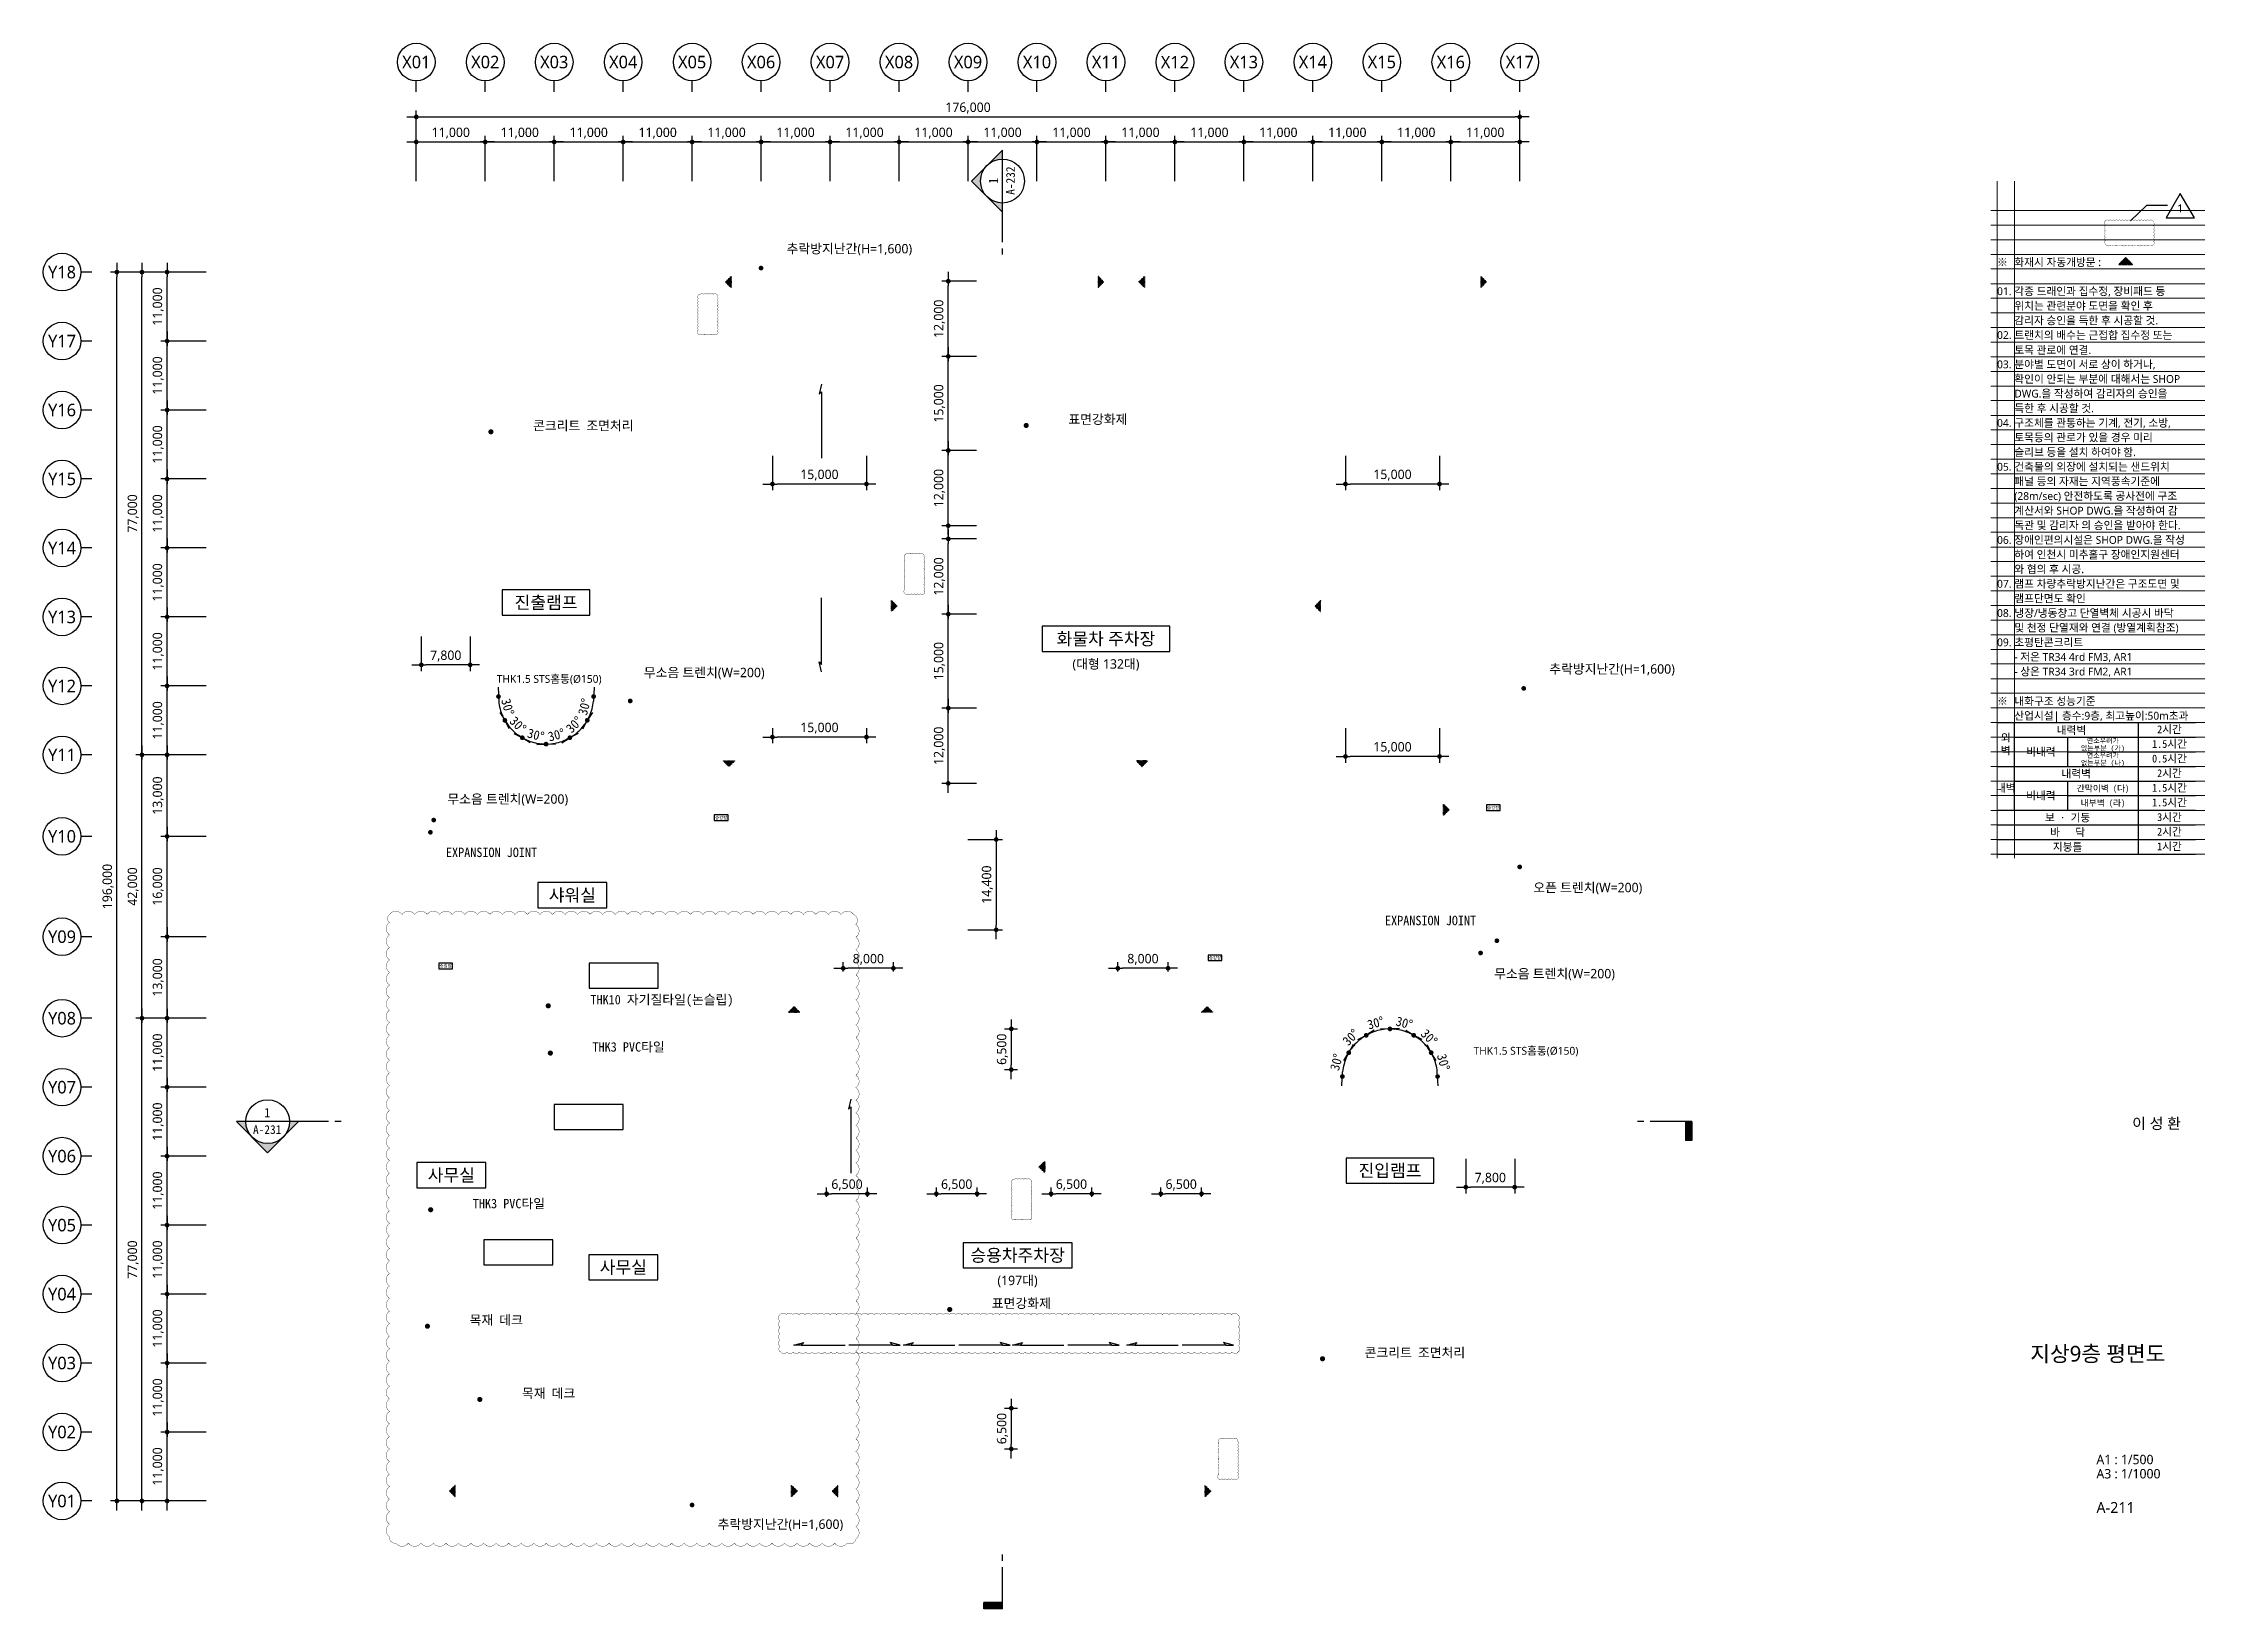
# Model space of a CAD drawing. Header units: millimetres. Extents: x 3546612 to 5615882, y 547008 to 3162891.
# Drawn here: x 4806612 to 5151369, y 2616200 to 2865891 of the extents above; entities that cross this region are included whole.
import ezdxf
from ezdxf.enums import TextEntityAlignment as Align

# ---------------------------------------------------------------- set-up
doc = ezdxf.new("R2010")
doc.units = ezdxf.units.MM
doc.linetypes.add('DASHDOTX2', pattern=[2, 1, -0.5, 0, -0.5])
for name, color, linetype, lineweight in [('A-AXIS-BUBL', 7, 'Continuous', 25), ('A-BORD-TEXT', 3, 'Continuous', 25), ('A-DIMS', 7, 'Continuous', 25), ('A-MKXS-LEAD', 7, 'Continuous', 25), ('A-MKXS-MAK1', 3, 'Continuous', 25), ('A-MKXS-MAK2', 3, 'DASHDOTX2', 25), ('A-MKXS-TEXT1', 3, 'Continuous', 25), ('A-MKXS-TEXT2', 7, 'Continuous', 25), ('A-XXXX-SYMB', 7, 'Continuous', 25), ('A-XXXX-TXT2', 3, 'Continuous', 25), ('REV-202205', 20, 'Continuous', 25)]:
    doc.layers.add(name, color=color, linetype=linetype, lineweight=lineweight)
doc.layers.add('A-XXXX-NPLT', color=144, linetype='Continuous', lineweight=15, plot=False)
doc.styles.add('HY울릉도L', font='')
doc.styles.add('XR-평면도$0$맑은 고딕', font='malgun.ttf')
doc.styles.add('돋움', font='')
doc.styles.add('돋움체', font='')
doc.styles.add('맑은 고딕', font='malgun.ttf')
doc.styles.add('맑은고딕', font='malgun.ttf')
doc.styles.get('HY울릉도L').set_extended_font_data('HYwulM')
doc.styles.get('돋움').set_extended_font_data('DotumChe')
doc.styles.get('돋움체').set_extended_font_data('DotumChe')
doc.dimstyles.new('CDIM', dxfattribs={"dimtxt": 3, "dimasz": 1.5, "dimexe": 2, "dimexo": 1, "dimgap": 1, "dimtad": 1, "dimdec": 0, "dimrnd": 0.5, "dimzin": 0, "dimdsep": 32, "dimlunit": 6, "dimtxsty": 'HY울릉도L', "dimblk1": '_CIDOT', "dimblk2": '_CIDOT', "dimsah": 1, "dimcen": 5.5, "dimclrd": 2, "dimclre": 2, "dimclrt": 7, "dimadec": 0, "dimazin": 0, "dimtfac": 1, "dimtdec": 0, "dimtix": 1, "dimtmove": 2, "dimatfit": 1, "dimldrblk": '_CIDOT', "dimfxl": 1, "dimtolj": 1, "dimtzin": 0, "dimlwd": -1, "dimarcsym": 0})

msp = doc.modelspace()

# ---------------------------------------------------------------- texts
at = {"style": '맑은고딕'}
for s, p in [('(대형 132대)', (4976111.8, 2766891.2)), ('(197대)', (4962011.8, 2668567.8))]:
    msp.add_text(s, height=1500, dxfattribs=at).set_placement(p, align=Align.MIDDLE_CENTER)
at = {"layer": 'A-BORD-TEXT', "style": '맑은고딕'}
msp.add_text('이 성 환', height=1750, dxfattribs=at).set_placement((5147561.5, 2692731.8), align=Align.RIGHT)
msp.add_text('지상9층 평면도', height=2500, dxfattribs=at).set_placement((5134306.3, 2656883.1), align=Align.MIDDLE_CENTER)
for s, height, p in [('A1 : 1/500', 1500, (5134091.6, 2639255)), ('A3 : 1/1000', 1500, (5134091.6, 2636987.6)), ('A-211', 1750, (5134091.6, 2631469.4))]:
    msp.add_text(s, height=height, dxfattribs=at).set_placement(p)
at = {"layer": 'A-MKXS-TEXT1'}
for s, height, style, p in [('추락방지난간(H=1,600)', 1500, '맑은고딕', (4925173.1, 2833122.5)), ('표면강화제', 1500, '돋움체', (4970118.7, 2805911.9)), ('콘크리트 조면처리', 1500, '돋움체', (4884742.5, 2804905.8)), ('THK1.5 STS홈통(Ø150)', 1250, '맑은고딕', (4878950.3, 2764506.4)), ('무소음 트렌치(W=200)', 1500, '맑은고딕', (4902408.2, 2765528.8)), ('추락방지난간(H=1,600)', 1500, '맑은고딕', (5046823.1, 2766088.8)), ('무소음 트렌치(W=200)', 1500, '맑은고딕', (4871071.1, 2745344.5)), ('EXPANSION JOINT', 1500, '돋움체', (4870843.1, 2736845.2)), ('오픈 트렌치(W=200)', 1500, '맑은고딕', (5044275.1, 2731231.6)), ('EXPANSION JOINT', 1500, '돋움체', (5020617, 2725973.2)), ('무소음 트렌치(W=200)', 1500, '맑은고딕', (5038034.7, 2717496.1)), ('THK10 자기질타일(논슬립)', 1500, '돋움체', (4893887.5, 2713350.9)), ('THK3 PVC타일', 1500, '돋움체', (4894216.4, 2705814.9)), ('THK1.5 STS홈통(Ø150)', 1250, '맑은고딕', (5034739.1, 2705196.1)), ('THK3 PVC타일', 1500, '돋움체', (4875129.6, 2680830.8)), ('표면강화제', 1500, '돋움체', (4957911.8, 2664917.8)), ('목재 데크', 1500, '돋움체', (4874612.5, 2662252.6)), ('콘크리트 조면처리', 1500, '돋움체', (5017376, 2657066.2)), ('목재 데크', 1500, '돋움체', (4882964.8, 2650574.4)), ('추락방지난간(H=1,600)', 1500, '맑은고딕', (4914173.1, 2629686.4))]:
    msp.add_text(s, height=height, dxfattribs=dict(at, style=style)).set_placement(p, align=Align.MIDDLE_LEFT)

# ---------------------------------------------------------------- blocks, each defined once
blk = doc.blocks.new('_CIDOT')
at = {"color": 0, "linetype": 'ByBlock'}
blk.add_line((2, 0), (-1, 0), dxfattribs=at)
at = {"color": 0, "linetype": 'ByBlock', "const_width": 0.5}
blk.add_lwpolyline([(-0.25, 0, 1), (0.25, 0, 1)], format="xyb", close=True, dxfattribs=at)
blk = doc.blocks.new('*D9')
at = {"layer": 'A-DIMS', "lineweight": -2, "transparency": 16777216}
for p, q in [((93193, 67121), (85943, 67121)), ((93193, 56121), (85943, 56121))]:
    blk.add_line(p, q, dxfattribs=at)
at = {"layer": 'A-DIMS', "transparency": 16777216}
blk.add_line((86943, 56871), (86943, 66371), dxfattribs=at)
at = {"layer": 'A-DIMS', "transparency": 16777216, "xscale": 750, "yscale": 750, "zscale": 750}
for p, rotation in [((86943, 67121), 90), ((86943, 56121), 270)]:
    blk.add_blockref('_CIDOT', p, dxfattribs=dict(at, rotation=rotation))
at = {"layer": 'A-DIMS', "color": 3, "transparency": 16777216, "insert": (85538, 61621), "char_height": 1500, "attachment_point": 5, "rotation": 90, "style": '맑은고딕'}
blk.add_mtext('\\A1;11,000', dxfattribs=at)
blk = doc.blocks.new('*D10')
at = {"layer": 'A-DIMS', "lineweight": -2, "transparency": 16777216}
for p, q in [((93193, 78121), (85943, 78121)), ((93193, 67121), (85943, 67121))]:
    blk.add_line(p, q, dxfattribs=at)
at = {"layer": 'A-DIMS', "transparency": 16777216}
blk.add_line((86943, 67871), (86943, 77371), dxfattribs=at)
at = {"layer": 'A-DIMS', "transparency": 16777216, "xscale": 750, "yscale": 750, "zscale": 750}
for p, rotation in [((86943, 78121), 90), ((86943, 67121), 270)]:
    blk.add_blockref('_CIDOT', p, dxfattribs=dict(at, rotation=rotation))
at = {"layer": 'A-DIMS', "color": 3, "transparency": 16777216, "insert": (85538, 72621), "char_height": 1500, "attachment_point": 5, "rotation": 90, "style": '맑은고딕'}
blk.add_mtext('\\A1;11,000', dxfattribs=at)
blk = doc.blocks.new('*D11')
at = {"layer": 'A-DIMS', "lineweight": -2, "transparency": 16777216}
for p, q in [((93193, 89121), (85943, 89121)), ((93193, 78121), (85943, 78121))]:
    blk.add_line(p, q, dxfattribs=at)
at = {"layer": 'A-DIMS', "transparency": 16777216}
blk.add_line((86943, 78871), (86943, 88371), dxfattribs=at)
at = {"layer": 'A-DIMS', "transparency": 16777216, "xscale": 750, "yscale": 750, "zscale": 750}
for p, rotation in [((86943, 89121), 90), ((86943, 78121), 270)]:
    blk.add_blockref('_CIDOT', p, dxfattribs=dict(at, rotation=rotation))
at = {"layer": 'A-DIMS', "color": 3, "transparency": 16777216, "insert": (85538, 83621), "char_height": 1500, "attachment_point": 5, "rotation": 90, "style": '맑은고딕'}
blk.add_mtext('\\A1;11,000', dxfattribs=at)
blk = doc.blocks.new('*D12')
at = {"layer": 'A-DIMS', "lineweight": -2, "transparency": 16777216}
for p, q in [((93193, 100121), (85943, 100121)), ((93193, 89121), (85943, 89121))]:
    blk.add_line(p, q, dxfattribs=at)
at = {"layer": 'A-DIMS', "transparency": 16777216}
blk.add_line((86943, 89871), (86943, 99371), dxfattribs=at)
at = {"layer": 'A-DIMS', "transparency": 16777216, "xscale": 750, "yscale": 750, "zscale": 750}
for p, rotation in [((86943, 100121), 90), ((86943, 89121), 270)]:
    blk.add_blockref('_CIDOT', p, dxfattribs=dict(at, rotation=rotation))
at = {"layer": 'A-DIMS', "color": 3, "transparency": 16777216, "insert": (85538, 94621), "char_height": 1500, "attachment_point": 5, "rotation": 90, "style": '맑은고딕'}
blk.add_mtext('\\A1;11,000', dxfattribs=at)
blk = doc.blocks.new('*D13')
at = {"layer": 'A-DIMS', "lineweight": -2, "transparency": 16777216}
for p, q in [((93193, 111121), (85943, 111121)), ((93193, 100121), (85943, 100121))]:
    blk.add_line(p, q, dxfattribs=at)
at = {"layer": 'A-DIMS', "transparency": 16777216}
blk.add_line((86943, 100871), (86943, 110371), dxfattribs=at)
at = {"layer": 'A-DIMS', "transparency": 16777216, "xscale": 750, "yscale": 750, "zscale": 750}
for p, rotation in [((86943, 111121), 90), ((86943, 100121), 270)]:
    blk.add_blockref('_CIDOT', p, dxfattribs=dict(at, rotation=rotation))
at = {"layer": 'A-DIMS', "color": 3, "transparency": 16777216, "insert": (85538, 105621), "char_height": 1500, "attachment_point": 5, "rotation": 90, "style": '맑은고딕'}
blk.add_mtext('\\A1;11,000', dxfattribs=at)
blk = doc.blocks.new('*D14')
at = {"layer": 'A-DIMS', "lineweight": -2, "transparency": 16777216}
for p, q in [((93193, 122121), (85943, 122121)), ((93193, 111121), (85943, 111121))]:
    blk.add_line(p, q, dxfattribs=at)
at = {"layer": 'A-DIMS', "transparency": 16777216}
blk.add_line((86943, 111871), (86943, 121371), dxfattribs=at)
at = {"layer": 'A-DIMS', "transparency": 16777216, "xscale": 750, "yscale": 750, "zscale": 750}
for p, rotation in [((86943, 122121), 90), ((86943, 111121), 270)]:
    blk.add_blockref('_CIDOT', p, dxfattribs=dict(at, rotation=rotation))
at = {"layer": 'A-DIMS', "color": 3, "transparency": 16777216, "insert": (85538, 116621), "char_height": 1500, "attachment_point": 5, "rotation": 90, "style": '맑은고딕'}
blk.add_mtext('\\A1;11,000', dxfattribs=at)
blk = doc.blocks.new('*D15')
at = {"layer": 'A-DIMS', "lineweight": -2, "transparency": 16777216}
for p, q in [((93193, 135121), (85943, 135121)), ((93193, 122121), (85943, 122121))]:
    blk.add_line(p, q, dxfattribs=at)
at = {"layer": 'A-DIMS', "transparency": 16777216}
blk.add_line((86943, 122871), (86943, 134371), dxfattribs=at)
at = {"layer": 'A-DIMS', "transparency": 16777216, "xscale": 750, "yscale": 750, "zscale": 750}
for p, rotation in [((86943, 135121), 90), ((86943, 122121), 270)]:
    blk.add_blockref('_CIDOT', p, dxfattribs=dict(at, rotation=rotation))
at = {"layer": 'A-DIMS', "color": 3, "transparency": 16777216, "insert": (85538, 128621), "char_height": 1500, "attachment_point": 5, "rotation": 90, "style": '맑은고딕'}
blk.add_mtext('\\A1;13,000', dxfattribs=at)
blk = doc.blocks.new('*D16')
at = {"layer": 'A-DIMS', "lineweight": -2, "transparency": 16777216}
for p, q in [((93193, 151121), (85943, 151121)), ((93193, 135121), (85943, 135121))]:
    blk.add_line(p, q, dxfattribs=at)
at = {"layer": 'A-DIMS', "transparency": 16777216}
blk.add_line((86943, 135871), (86943, 150371), dxfattribs=at)
at = {"layer": 'A-DIMS', "transparency": 16777216, "xscale": 750, "yscale": 750, "zscale": 750}
for p, rotation in [((86943, 151121), 90), ((86943, 135121), 270)]:
    blk.add_blockref('_CIDOT', p, dxfattribs=dict(at, rotation=rotation))
at = {"layer": 'A-DIMS', "color": 3, "transparency": 16777216, "insert": (85538, 143121), "char_height": 1500, "attachment_point": 5, "rotation": 90, "style": '맑은고딕'}
blk.add_mtext('\\A1;16,000', dxfattribs=at)
blk = doc.blocks.new('*D17')
at = {"layer": 'A-DIMS', "lineweight": -2, "transparency": 16777216}
for p, q in [((93193, 164121), (85943, 164121)), ((93193, 151121), (85943, 151121))]:
    blk.add_line(p, q, dxfattribs=at)
at = {"layer": 'A-DIMS', "transparency": 16777216}
blk.add_line((86943, 151871), (86943, 163371), dxfattribs=at)
at = {"layer": 'A-DIMS', "transparency": 16777216, "xscale": 750, "yscale": 750, "zscale": 750}
for p, rotation in [((86943, 164121), 90), ((86943, 151121), 270)]:
    blk.add_blockref('_CIDOT', p, dxfattribs=dict(at, rotation=rotation))
at = {"layer": 'A-DIMS', "color": 3, "transparency": 16777216, "insert": (85538, 157621), "char_height": 1500, "attachment_point": 5, "rotation": 90, "style": '맑은고딕'}
blk.add_mtext('\\A1;13,000', dxfattribs=at)
blk = doc.blocks.new('*D18')
at = {"layer": 'A-DIMS', "lineweight": -2, "transparency": 16777216}
for p, q in [((93193, 175121), (85943, 175121)), ((93193, 164121), (85943, 164121))]:
    blk.add_line(p, q, dxfattribs=at)
at = {"layer": 'A-DIMS', "transparency": 16777216}
blk.add_line((86943, 164871), (86943, 174371), dxfattribs=at)
at = {"layer": 'A-DIMS', "transparency": 16777216, "xscale": 750, "yscale": 750, "zscale": 750}
for p, rotation in [((86943, 175121), 90), ((86943, 164121), 270)]:
    blk.add_blockref('_CIDOT', p, dxfattribs=dict(at, rotation=rotation))
at = {"layer": 'A-DIMS', "color": 3, "transparency": 16777216, "insert": (85538, 169621), "char_height": 1500, "attachment_point": 5, "rotation": 90, "style": '맑은고딕'}
blk.add_mtext('\\A1;11,000', dxfattribs=at)
blk = doc.blocks.new('*D19')
at = {"layer": 'A-DIMS', "lineweight": -2, "transparency": 16777216}
for p, q in [((93193, 186121), (85943, 186121)), ((93193, 175121), (85943, 175121))]:
    blk.add_line(p, q, dxfattribs=at)
at = {"layer": 'A-DIMS', "transparency": 16777216}
blk.add_line((86943, 175871), (86943, 185371), dxfattribs=at)
at = {"layer": 'A-DIMS', "transparency": 16777216, "xscale": 750, "yscale": 750, "zscale": 750}
for p, rotation in [((86943, 186121), 90), ((86943, 175121), 270)]:
    blk.add_blockref('_CIDOT', p, dxfattribs=dict(at, rotation=rotation))
at = {"layer": 'A-DIMS', "color": 3, "transparency": 16777216, "insert": (85538, 180621), "char_height": 1500, "attachment_point": 5, "rotation": 90, "style": '맑은고딕'}
blk.add_mtext('\\A1;11,000', dxfattribs=at)
blk = doc.blocks.new('*D20')
at = {"layer": 'A-DIMS', "lineweight": -2, "transparency": 16777216}
for p, q in [((93193, 197121), (85943, 197121)), ((93193, 186121), (85943, 186121))]:
    blk.add_line(p, q, dxfattribs=at)
at = {"layer": 'A-DIMS', "transparency": 16777216}
blk.add_line((86943, 186871), (86943, 196371), dxfattribs=at)
at = {"layer": 'A-DIMS', "transparency": 16777216, "xscale": 750, "yscale": 750, "zscale": 750}
for p, rotation in [((86943, 197121), 90), ((86943, 186121), 270)]:
    blk.add_blockref('_CIDOT', p, dxfattribs=dict(at, rotation=rotation))
at = {"layer": 'A-DIMS', "color": 3, "transparency": 16777216, "insert": (85538, 191621), "char_height": 1500, "attachment_point": 5, "rotation": 90, "style": '맑은고딕'}
blk.add_mtext('\\A1;11,000', dxfattribs=at)
blk = doc.blocks.new('*D21')
at = {"layer": 'A-DIMS', "lineweight": -2, "transparency": 16777216}
for p, q in [((93193, 208121), (85943, 208121)), ((93193, 197121), (85943, 197121))]:
    blk.add_line(p, q, dxfattribs=at)
at = {"layer": 'A-DIMS', "transparency": 16777216}
blk.add_line((86943, 197871), (86943, 207371), dxfattribs=at)
at = {"layer": 'A-DIMS', "transparency": 16777216, "xscale": 750, "yscale": 750, "zscale": 750}
for p, rotation in [((86943, 208121), 90), ((86943, 197121), 270)]:
    blk.add_blockref('_CIDOT', p, dxfattribs=dict(at, rotation=rotation))
at = {"layer": 'A-DIMS', "color": 3, "transparency": 16777216, "insert": (85538, 202621), "char_height": 1500, "attachment_point": 5, "rotation": 90, "style": '맑은고딕'}
blk.add_mtext('\\A1;11,000', dxfattribs=at)
blk = doc.blocks.new('*D22')
at = {"layer": 'A-DIMS', "lineweight": -2, "transparency": 16777216}
for p, q in [((93193, 219121), (85943, 219121)), ((93193, 208121), (85943, 208121))]:
    blk.add_line(p, q, dxfattribs=at)
at = {"layer": 'A-DIMS', "transparency": 16777216}
blk.add_line((86943, 208871), (86943, 218371), dxfattribs=at)
at = {"layer": 'A-DIMS', "transparency": 16777216, "xscale": 750, "yscale": 750, "zscale": 750}
for p, rotation in [((86943, 219121), 90), ((86943, 208121), 270)]:
    blk.add_blockref('_CIDOT', p, dxfattribs=dict(at, rotation=rotation))
at = {"layer": 'A-DIMS', "color": 3, "transparency": 16777216, "insert": (85538, 213621), "char_height": 1500, "attachment_point": 5, "rotation": 90, "style": '맑은고딕'}
blk.add_mtext('\\A1;11,000', dxfattribs=at)
blk = doc.blocks.new('*D23')
at = {"layer": 'A-DIMS', "lineweight": -2, "transparency": 16777216}
for p, q in [((93193, 230121), (85943, 230121)), ((93193, 219121), (85943, 219121))]:
    blk.add_line(p, q, dxfattribs=at)
at = {"layer": 'A-DIMS', "transparency": 16777216}
blk.add_line((86943, 219871), (86943, 229371), dxfattribs=at)
at = {"layer": 'A-DIMS', "transparency": 16777216, "xscale": 750, "yscale": 750, "zscale": 750}
for p, rotation in [((86943, 230121), 90), ((86943, 219121), 270)]:
    blk.add_blockref('_CIDOT', p, dxfattribs=dict(at, rotation=rotation))
at = {"layer": 'A-DIMS', "color": 3, "transparency": 16777216, "insert": (85538, 224621), "char_height": 1500, "attachment_point": 5, "rotation": 90, "style": '맑은고딕'}
blk.add_mtext('\\A1;11,000', dxfattribs=at)
blk = doc.blocks.new('*D24')
at = {"layer": 'A-DIMS', "lineweight": -2, "transparency": 16777216}
for p, q in [((93193, 241121), (85943, 241121)), ((93193, 230121), (85943, 230121))]:
    blk.add_line(p, q, dxfattribs=at)
at = {"layer": 'A-DIMS', "transparency": 16777216}
blk.add_line((86943, 230871), (86943, 240371), dxfattribs=at)
at = {"layer": 'A-DIMS', "transparency": 16777216, "xscale": 750, "yscale": 750, "zscale": 750}
for p, rotation in [((86943, 241121), 90), ((86943, 230121), 270)]:
    blk.add_blockref('_CIDOT', p, dxfattribs=dict(at, rotation=rotation))
at = {"layer": 'A-DIMS', "color": 3, "transparency": 16777216, "insert": (85538, 235621), "char_height": 1500, "attachment_point": 5, "rotation": 90, "style": '맑은고딕'}
blk.add_mtext('\\A1;11,000', dxfattribs=at)
blk = doc.blocks.new('*D25')
at = {"layer": 'A-DIMS', "lineweight": -2, "transparency": 16777216}
for p, q in [((93193, 122121), (81943, 122121)), ((93193, 45121), (81943, 45121))]:
    blk.add_line(p, q, dxfattribs=at)
at = {"layer": 'A-DIMS', "transparency": 16777216}
blk.add_line((82943, 45871), (82943, 121371), dxfattribs=at)
at = {"layer": 'A-DIMS', "transparency": 16777216, "xscale": 750, "yscale": 750, "zscale": 750}
for p, rotation in [((82943, 122121), 90), ((82943, 45121), 270)]:
    blk.add_blockref('_CIDOT', p, dxfattribs=dict(at, rotation=rotation))
at = {"layer": 'A-DIMS', "color": 3, "transparency": 16777216, "insert": (81542, 83621), "char_height": 1500, "attachment_point": 5, "rotation": 90, "style": '맑은고딕'}
blk.add_mtext('\\A1;77,000', dxfattribs=at)
blk = doc.blocks.new('*D26')
at = {"layer": 'A-DIMS', "lineweight": -2, "transparency": 16777216}
for p, q in [((93193, 241121), (77943, 241121)), ((93193, 45121), (77943, 45121))]:
    blk.add_line(p, q, dxfattribs=at)
at = {"layer": 'A-DIMS', "transparency": 16777216}
blk.add_line((78943, 45871), (78943, 240371), dxfattribs=at)
at = {"layer": 'A-DIMS', "transparency": 16777216, "xscale": 750, "yscale": 750, "zscale": 750}
for p, rotation in [((78943, 241121), 90), ((78943, 45121), 270)]:
    blk.add_blockref('_CIDOT', p, dxfattribs=dict(at, rotation=rotation))
at = {"layer": 'A-DIMS', "color": 3, "transparency": 16777216, "insert": (77538, 143121), "char_height": 1500, "attachment_point": 5, "rotation": 90, "style": '맑은고딕'}
blk.add_mtext('\\A1;196,000', dxfattribs=at)
blk = doc.blocks.new('*D27')
at = {"layer": 'A-DIMS', "lineweight": -2, "transparency": 16777216}
for p, q in [((93193, 56121), (85943, 56121)), ((93193, 45121), (85943, 45121))]:
    blk.add_line(p, q, dxfattribs=at)
at = {"layer": 'A-DIMS', "transparency": 16777216}
blk.add_line((86943, 45871), (86943, 55371), dxfattribs=at)
at = {"layer": 'A-DIMS', "transparency": 16777216, "xscale": 750, "yscale": 750, "zscale": 750}
for p, rotation in [((86943, 56121), 90), ((86943, 45121), 270)]:
    blk.add_blockref('_CIDOT', p, dxfattribs=dict(at, rotation=rotation))
at = {"layer": 'A-DIMS', "color": 3, "transparency": 16777216, "insert": (85538, 50621), "char_height": 1500, "attachment_point": 5, "rotation": 90, "style": '맑은고딕'}
blk.add_mtext('\\A1;11,000', dxfattribs=at)
blk = doc.blocks.new('*D28')
at = {"layer": 'A-DIMS', "lineweight": -2, "transparency": 16777216}
for p, q in [((93193, 164121), (81943, 164121)), ((93193, 122121), (81943, 122121))]:
    blk.add_line(p, q, dxfattribs=at)
at = {"layer": 'A-DIMS', "transparency": 16777216}
blk.add_line((82943, 122871), (82943, 163371), dxfattribs=at)
at = {"layer": 'A-DIMS', "transparency": 16777216, "xscale": 750, "yscale": 750, "zscale": 750}
for p, rotation in [((82943, 164121), 90), ((82943, 122121), 270)]:
    blk.add_blockref('_CIDOT', p, dxfattribs=dict(at, rotation=rotation))
at = {"layer": 'A-DIMS', "color": 3, "transparency": 16777216, "insert": (81542, 143121), "char_height": 1500, "attachment_point": 5, "rotation": 90, "style": '맑은고딕'}
blk.add_mtext('\\A1;42,000', dxfattribs=at)
blk = doc.blocks.new('*D29')
at = {"layer": 'A-DIMS', "lineweight": -2, "transparency": 16777216}
for p, q in [((93193, 241121), (81943, 241121)), ((93193, 164121), (81943, 164121))]:
    blk.add_line(p, q, dxfattribs=at)
at = {"layer": 'A-DIMS', "transparency": 16777216}
blk.add_line((82943, 164871), (82943, 240371), dxfattribs=at)
at = {"layer": 'A-DIMS', "transparency": 16777216, "xscale": 750, "yscale": 750, "zscale": 750}
for p, rotation in [((82943, 241121), 90), ((82943, 164121), 270)]:
    blk.add_blockref('_CIDOT', p, dxfattribs=dict(at, rotation=rotation))
at = {"layer": 'A-DIMS', "color": 3, "transparency": 16777216, "insert": (81542, 202621), "char_height": 1500, "attachment_point": 5, "rotation": 90, "style": '맑은고딕'}
blk.add_mtext('\\A1;77,000', dxfattribs=at)
blk = doc.blocks.new('*D30')
at = {"layer": 'A-DIMS', "lineweight": -2, "transparency": 16777216}
for p, q in [((148693, 255621), (148693, 262871)), ((159693, 255621), (159693, 262871))]:
    blk.add_line(p, q, dxfattribs=at)
at = {"layer": 'A-DIMS', "transparency": 16777216}
blk.add_line((149443, 261871), (158943, 261871), dxfattribs=at)
at = {"layer": 'A-DIMS', "transparency": 16777216, "xscale": 750, "yscale": 750, "zscale": 750, "rotation": 180}
blk.add_blockref('_CIDOT', (148693, 261871), dxfattribs=at)
at = {"layer": 'A-DIMS', "transparency": 16777216, "xscale": 750, "yscale": 750, "zscale": 750}
blk.add_blockref('_CIDOT', (159693, 261871), dxfattribs=at)
at = {"layer": 'A-DIMS', "color": 3, "transparency": 16777216, "insert": (154193, 263275), "char_height": 1500, "attachment_point": 5, "style": '맑은고딕'}
blk.add_mtext('\\A1;11,000', dxfattribs=at)
blk = doc.blocks.new('*D31')
at = {"layer": 'A-DIMS', "lineweight": -2, "transparency": 16777216}
for p, q in [((159693, 255621), (159693, 262871)), ((170693, 255621), (170693, 262871))]:
    blk.add_line(p, q, dxfattribs=at)
at = {"layer": 'A-DIMS', "transparency": 16777216}
blk.add_line((160443, 261871), (169943, 261871), dxfattribs=at)
at = {"layer": 'A-DIMS', "transparency": 16777216, "xscale": 750, "yscale": 750, "zscale": 750, "rotation": 180}
blk.add_blockref('_CIDOT', (159693, 261871), dxfattribs=at)
at = {"layer": 'A-DIMS', "transparency": 16777216, "xscale": 750, "yscale": 750, "zscale": 750}
blk.add_blockref('_CIDOT', (170693, 261871), dxfattribs=at)
at = {"layer": 'A-DIMS', "color": 3, "transparency": 16777216, "insert": (165193, 263275), "char_height": 1500, "attachment_point": 5, "style": '맑은고딕'}
blk.add_mtext('\\A1;11,000', dxfattribs=at)
blk = doc.blocks.new('*D32')
at = {"layer": 'A-DIMS', "lineweight": -2, "transparency": 16777216}
for p, q in [((170693, 255621), (170693, 262871)), ((181693, 255621), (181693, 262871))]:
    blk.add_line(p, q, dxfattribs=at)
at = {"layer": 'A-DIMS', "transparency": 16777216}
blk.add_line((171443, 261871), (180943, 261871), dxfattribs=at)
at = {"layer": 'A-DIMS', "transparency": 16777216, "xscale": 750, "yscale": 750, "zscale": 750, "rotation": 180}
blk.add_blockref('_CIDOT', (170693, 261871), dxfattribs=at)
at = {"layer": 'A-DIMS', "transparency": 16777216, "xscale": 750, "yscale": 750, "zscale": 750}
blk.add_blockref('_CIDOT', (181693, 261871), dxfattribs=at)
at = {"layer": 'A-DIMS', "color": 3, "transparency": 16777216, "insert": (176193, 263275), "char_height": 1500, "attachment_point": 5, "style": '맑은고딕'}
blk.add_mtext('\\A1;11,000', dxfattribs=at)
blk = doc.blocks.new('*D33')
at = {"layer": 'A-DIMS', "lineweight": -2, "transparency": 16777216}
for p, q in [((181693, 255621), (181693, 262871)), ((192693, 255621), (192693, 262871))]:
    blk.add_line(p, q, dxfattribs=at)
at = {"layer": 'A-DIMS', "transparency": 16777216}
blk.add_line((182443, 261871), (191943, 261871), dxfattribs=at)
at = {"layer": 'A-DIMS', "transparency": 16777216, "xscale": 750, "yscale": 750, "zscale": 750, "rotation": 180}
blk.add_blockref('_CIDOT', (181693, 261871), dxfattribs=at)
at = {"layer": 'A-DIMS', "transparency": 16777216, "xscale": 750, "yscale": 750, "zscale": 750}
blk.add_blockref('_CIDOT', (192693, 261871), dxfattribs=at)
at = {"layer": 'A-DIMS', "color": 3, "transparency": 16777216, "insert": (187193, 263275), "char_height": 1500, "attachment_point": 5, "style": '맑은고딕'}
blk.add_mtext('\\A1;11,000', dxfattribs=at)
blk = doc.blocks.new('*D34')
at = {"layer": 'A-DIMS', "lineweight": -2, "transparency": 16777216}
for p, q in [((192693, 255621), (192693, 262871)), ((203693, 255621), (203693, 262871))]:
    blk.add_line(p, q, dxfattribs=at)
at = {"layer": 'A-DIMS', "transparency": 16777216}
blk.add_line((193443, 261871), (202943, 261871), dxfattribs=at)
at = {"layer": 'A-DIMS', "transparency": 16777216, "xscale": 750, "yscale": 750, "zscale": 750, "rotation": 180}
blk.add_blockref('_CIDOT', (192693, 261871), dxfattribs=at)
at = {"layer": 'A-DIMS', "transparency": 16777216, "xscale": 750, "yscale": 750, "zscale": 750}
blk.add_blockref('_CIDOT', (203693, 261871), dxfattribs=at)
at = {"layer": 'A-DIMS', "color": 3, "transparency": 16777216, "insert": (198193, 263275), "char_height": 1500, "attachment_point": 5, "style": '맑은고딕'}
blk.add_mtext('\\A1;11,000', dxfattribs=at)
blk = doc.blocks.new('*D35')
at = {"layer": 'A-DIMS', "lineweight": -2, "transparency": 16777216}
for p, q in [((203693, 255621), (203693, 262871)), ((214693, 255621), (214693, 262871))]:
    blk.add_line(p, q, dxfattribs=at)
at = {"layer": 'A-DIMS', "transparency": 16777216}
blk.add_line((204443, 261871), (213943, 261871), dxfattribs=at)
at = {"layer": 'A-DIMS', "transparency": 16777216, "xscale": 750, "yscale": 750, "zscale": 750, "rotation": 180}
blk.add_blockref('_CIDOT', (203693, 261871), dxfattribs=at)
at = {"layer": 'A-DIMS', "transparency": 16777216, "xscale": 750, "yscale": 750, "zscale": 750}
blk.add_blockref('_CIDOT', (214693, 261871), dxfattribs=at)
at = {"layer": 'A-DIMS', "color": 3, "transparency": 16777216, "insert": (209193, 263275), "char_height": 1500, "attachment_point": 5, "style": '맑은고딕'}
blk.add_mtext('\\A1;11,000', dxfattribs=at)
blk = doc.blocks.new('*D36')
at = {"layer": 'A-DIMS', "lineweight": -2, "transparency": 16777216}
for p, q in [((214693, 255621), (214693, 262871)), ((225693, 255621), (225693, 262871))]:
    blk.add_line(p, q, dxfattribs=at)
at = {"layer": 'A-DIMS', "transparency": 16777216}
blk.add_line((215443, 261871), (224943, 261871), dxfattribs=at)
at = {"layer": 'A-DIMS', "transparency": 16777216, "xscale": 750, "yscale": 750, "zscale": 750, "rotation": 180}
blk.add_blockref('_CIDOT', (214693, 261871), dxfattribs=at)
at = {"layer": 'A-DIMS', "transparency": 16777216, "xscale": 750, "yscale": 750, "zscale": 750}
blk.add_blockref('_CIDOT', (225693, 261871), dxfattribs=at)
at = {"layer": 'A-DIMS', "color": 3, "transparency": 16777216, "insert": (220193, 263275), "char_height": 1500, "attachment_point": 5, "style": '맑은고딕'}
blk.add_mtext('\\A1;11,000', dxfattribs=at)
blk = doc.blocks.new('*D37')
at = {"layer": 'A-DIMS', "lineweight": -2, "transparency": 16777216}
for p, q in [((225693, 255621), (225693, 262871)), ((236693, 255621), (236693, 262871))]:
    blk.add_line(p, q, dxfattribs=at)
at = {"layer": 'A-DIMS', "transparency": 16777216}
blk.add_line((226443, 261871), (235943, 261871), dxfattribs=at)
at = {"layer": 'A-DIMS', "transparency": 16777216, "xscale": 750, "yscale": 750, "zscale": 750, "rotation": 180}
blk.add_blockref('_CIDOT', (225693, 261871), dxfattribs=at)
at = {"layer": 'A-DIMS', "transparency": 16777216, "xscale": 750, "yscale": 750, "zscale": 750}
blk.add_blockref('_CIDOT', (236693, 261871), dxfattribs=at)
at = {"layer": 'A-DIMS', "color": 3, "transparency": 16777216, "insert": (231193, 263275), "char_height": 1500, "attachment_point": 5, "style": '맑은고딕'}
blk.add_mtext('\\A1;11,000', dxfattribs=at)
blk = doc.blocks.new('*D38')
at = {"layer": 'A-DIMS', "lineweight": -2, "transparency": 16777216}
for p, q in [((236693, 255621), (236693, 262871)), ((247693, 255621), (247693, 262871))]:
    blk.add_line(p, q, dxfattribs=at)
at = {"layer": 'A-DIMS', "transparency": 16777216}
blk.add_line((237443, 261871), (246943, 261871), dxfattribs=at)
at = {"layer": 'A-DIMS', "transparency": 16777216, "xscale": 750, "yscale": 750, "zscale": 750, "rotation": 180}
blk.add_blockref('_CIDOT', (236693, 261871), dxfattribs=at)
at = {"layer": 'A-DIMS', "transparency": 16777216, "xscale": 750, "yscale": 750, "zscale": 750}
blk.add_blockref('_CIDOT', (247693, 261871), dxfattribs=at)
at = {"layer": 'A-DIMS', "color": 3, "transparency": 16777216, "insert": (242193, 263275), "char_height": 1500, "attachment_point": 5, "style": '맑은고딕'}
blk.add_mtext('\\A1;11,000', dxfattribs=at)
blk = doc.blocks.new('*D39')
at = {"layer": 'A-DIMS', "lineweight": -2, "transparency": 16777216}
for p, q in [((247693, 255621), (247693, 262871)), ((258693, 255621), (258693, 262871))]:
    blk.add_line(p, q, dxfattribs=at)
at = {"layer": 'A-DIMS', "transparency": 16777216}
blk.add_line((248443, 261871), (257943, 261871), dxfattribs=at)
at = {"layer": 'A-DIMS', "transparency": 16777216, "xscale": 750, "yscale": 750, "zscale": 750, "rotation": 180}
blk.add_blockref('_CIDOT', (247693, 261871), dxfattribs=at)
at = {"layer": 'A-DIMS', "transparency": 16777216, "xscale": 750, "yscale": 750, "zscale": 750}
blk.add_blockref('_CIDOT', (258693, 261871), dxfattribs=at)
at = {"layer": 'A-DIMS', "color": 3, "transparency": 16777216, "insert": (253193, 263275), "char_height": 1500, "attachment_point": 5, "style": '맑은고딕'}
blk.add_mtext('\\A1;11,000', dxfattribs=at)
blk = doc.blocks.new('*D40')
at = {"layer": 'A-DIMS', "lineweight": -2, "transparency": 16777216}
for p, q in [((258693, 255621), (258693, 262871)), ((269693, 255621), (269693, 262871))]:
    blk.add_line(p, q, dxfattribs=at)
at = {"layer": 'A-DIMS', "transparency": 16777216}
blk.add_line((259443, 261871), (268943, 261871), dxfattribs=at)
at = {"layer": 'A-DIMS', "transparency": 16777216, "xscale": 750, "yscale": 750, "zscale": 750, "rotation": 180}
blk.add_blockref('_CIDOT', (258693, 261871), dxfattribs=at)
at = {"layer": 'A-DIMS', "transparency": 16777216, "xscale": 750, "yscale": 750, "zscale": 750}
blk.add_blockref('_CIDOT', (269693, 261871), dxfattribs=at)
at = {"layer": 'A-DIMS', "color": 3, "transparency": 16777216, "insert": (264193, 263275), "char_height": 1500, "attachment_point": 5, "style": '맑은고딕'}
blk.add_mtext('\\A1;11,000', dxfattribs=at)
blk = doc.blocks.new('*D41')
at = {"layer": 'A-DIMS', "lineweight": -2, "transparency": 16777216}
for p, q in [((269693, 255621), (269693, 262871)), ((280693, 255621), (280693, 262871))]:
    blk.add_line(p, q, dxfattribs=at)
at = {"layer": 'A-DIMS', "transparency": 16777216}
blk.add_line((270443, 261871), (279943, 261871), dxfattribs=at)
at = {"layer": 'A-DIMS', "transparency": 16777216, "xscale": 750, "yscale": 750, "zscale": 750, "rotation": 180}
blk.add_blockref('_CIDOT', (269693, 261871), dxfattribs=at)
at = {"layer": 'A-DIMS', "transparency": 16777216, "xscale": 750, "yscale": 750, "zscale": 750}
blk.add_blockref('_CIDOT', (280693, 261871), dxfattribs=at)
at = {"layer": 'A-DIMS', "color": 3, "transparency": 16777216, "insert": (275193, 263275), "char_height": 1500, "attachment_point": 5, "style": '맑은고딕'}
blk.add_mtext('\\A1;11,000', dxfattribs=at)
blk = doc.blocks.new('*D42')
at = {"layer": 'A-DIMS', "lineweight": -2, "transparency": 16777216}
for p, q in [((280693, 255621), (280693, 262871)), ((291693, 255621), (291693, 262871))]:
    blk.add_line(p, q, dxfattribs=at)
at = {"layer": 'A-DIMS', "transparency": 16777216}
blk.add_line((281443, 261871), (290943, 261871), dxfattribs=at)
at = {"layer": 'A-DIMS', "transparency": 16777216, "xscale": 750, "yscale": 750, "zscale": 750, "rotation": 180}
blk.add_blockref('_CIDOT', (280693, 261871), dxfattribs=at)
at = {"layer": 'A-DIMS', "transparency": 16777216, "xscale": 750, "yscale": 750, "zscale": 750}
blk.add_blockref('_CIDOT', (291693, 261871), dxfattribs=at)
at = {"layer": 'A-DIMS', "color": 3, "transparency": 16777216, "insert": (286193, 263275), "char_height": 1500, "attachment_point": 5, "style": '맑은고딕'}
blk.add_mtext('\\A1;11,000', dxfattribs=at)
blk = doc.blocks.new('*D43')
at = {"layer": 'A-DIMS', "lineweight": -2, "transparency": 16777216}
for p, q in [((126693, 255621), (126693, 266871)), ((302693, 255621), (302693, 266871))]:
    blk.add_line(p, q, dxfattribs=at)
at = {"layer": 'A-DIMS', "transparency": 16777216}
blk.add_line((127443, 265871), (301943, 265871), dxfattribs=at)
at = {"layer": 'A-DIMS', "transparency": 16777216, "xscale": 750, "yscale": 750, "zscale": 750, "rotation": 180}
blk.add_blockref('_CIDOT', (126693, 265871), dxfattribs=at)
at = {"layer": 'A-DIMS', "transparency": 16777216, "xscale": 750, "yscale": 750, "zscale": 750}
blk.add_blockref('_CIDOT', (302693, 265871), dxfattribs=at)
at = {"layer": 'A-DIMS', "color": 3, "transparency": 16777216, "insert": (214693, 267275), "char_height": 1500, "attachment_point": 5, "style": '맑은고딕'}
blk.add_mtext('\\A1;176,000', dxfattribs=at)
blk = doc.blocks.new('*D44')
at = {"layer": 'A-DIMS', "lineweight": -2, "transparency": 16777216}
for p, q in [((291693, 255621), (291693, 262871)), ((302693, 255621), (302693, 262871))]:
    blk.add_line(p, q, dxfattribs=at)
at = {"layer": 'A-DIMS', "transparency": 16777216}
blk.add_line((292443, 261871), (301943, 261871), dxfattribs=at)
at = {"layer": 'A-DIMS', "transparency": 16777216, "xscale": 750, "yscale": 750, "zscale": 750, "rotation": 180}
blk.add_blockref('_CIDOT', (291693, 261871), dxfattribs=at)
at = {"layer": 'A-DIMS', "transparency": 16777216, "xscale": 750, "yscale": 750, "zscale": 750}
blk.add_blockref('_CIDOT', (302693, 261871), dxfattribs=at)
at = {"layer": 'A-DIMS', "color": 3, "transparency": 16777216, "insert": (297193, 263275), "char_height": 1500, "attachment_point": 5, "style": '맑은고딕'}
blk.add_mtext('\\A1;11,000', dxfattribs=at)
blk = doc.blocks.new('*D45')
at = {"layer": 'A-DIMS', "lineweight": -2, "transparency": 16777216}
for p, q in [((126693, 255621), (126693, 262871)), ((137693, 255621), (137693, 262871))]:
    blk.add_line(p, q, dxfattribs=at)
at = {"layer": 'A-DIMS', "transparency": 16777216}
blk.add_line((127443, 261871), (136943, 261871), dxfattribs=at)
at = {"layer": 'A-DIMS', "transparency": 16777216, "xscale": 750, "yscale": 750, "zscale": 750, "rotation": 180}
blk.add_blockref('_CIDOT', (126693, 261871), dxfattribs=at)
at = {"layer": 'A-DIMS', "transparency": 16777216, "xscale": 750, "yscale": 750, "zscale": 750}
blk.add_blockref('_CIDOT', (137693, 261871), dxfattribs=at)
at = {"layer": 'A-DIMS', "color": 3, "transparency": 16777216, "insert": (132193, 263275), "char_height": 1500, "attachment_point": 5, "style": '맑은고딕'}
blk.add_mtext('\\A1;11,000', dxfattribs=at)
blk = doc.blocks.new('*D46')
at = {"layer": 'A-DIMS', "lineweight": -2, "transparency": 16777216}
for p, q in [((137693, 255621), (137693, 262871)), ((148693, 255621), (148693, 262871))]:
    blk.add_line(p, q, dxfattribs=at)
at = {"layer": 'A-DIMS', "transparency": 16777216}
blk.add_line((138443, 261871), (147943, 261871), dxfattribs=at)
at = {"layer": 'A-DIMS', "transparency": 16777216, "xscale": 750, "yscale": 750, "zscale": 750, "rotation": 180}
blk.add_blockref('_CIDOT', (137693, 261871), dxfattribs=at)
at = {"layer": 'A-DIMS', "transparency": 16777216, "xscale": 750, "yscale": 750, "zscale": 750}
blk.add_blockref('_CIDOT', (148693, 261871), dxfattribs=at)
at = {"layer": 'A-DIMS', "color": 3, "transparency": 16777216, "insert": (143193, 263275), "char_height": 1500, "attachment_point": 5, "style": '맑은고딕'}
blk.add_mtext('\\A1;11,000', dxfattribs=at)
blk = doc.blocks.new('*D67')
at = {"layer": 'A-DIMS', "lineweight": -2, "transparency": 16777216}
for p, q in [((4955462, 2759841), (4949962, 2759841)), ((4955462, 2747841), (4949962, 2747841))]:
    blk.add_line(p, q, dxfattribs=at)
at = {"layer": 'A-DIMS', "transparency": 16777216}
blk.add_line((4950962, 2748591), (4950962, 2759091), dxfattribs=at)
at = {"layer": 'A-DIMS', "transparency": 16777216, "xscale": 750, "yscale": 750, "zscale": 750}
for p, rotation in [((4950962, 2759841), 90), ((4950962, 2747841), 270)]:
    blk.add_blockref('_CIDOT', p, dxfattribs=dict(at, rotation=rotation))
at = {"layer": 'A-DIMS', "color": 3, "transparency": 16777216, "insert": (4949557, 2753841), "char_height": 1500, "attachment_point": 5, "rotation": 90, "style": '맑은고딕'}
blk.add_mtext('\\A1;12,000', dxfattribs=at)
blk = doc.blocks.new('*D68')
at = {"layer": 'A-DIMS', "lineweight": -2, "transparency": 16777216}
for p, q in [((4866912, 2771246), (4866912, 2765746)), ((4874712, 2771246), (4874712, 2765746))]:
    blk.add_line(p, q, dxfattribs=at)
at = {"layer": 'A-DIMS', "transparency": 16777216}
blk.add_line((4873962, 2766746), (4867662, 2766746), dxfattribs=at)
at = {"layer": 'A-DIMS', "transparency": 16777216, "xscale": 750, "yscale": 750, "zscale": 750, "rotation": 180}
blk.add_blockref('_CIDOT', (4866912, 2766746), dxfattribs=at)
at = {"layer": 'A-DIMS', "transparency": 16777216, "xscale": 750, "yscale": 750, "zscale": 750}
blk.add_blockref('_CIDOT', (4874712, 2766746), dxfattribs=at)
at = {"layer": 'A-DIMS', "color": 3, "transparency": 16777216, "insert": (4870812, 2768146), "char_height": 1500, "attachment_point": 5, "style": '맑은고딕'}
blk.add_mtext('\\A1;7,800', dxfattribs=at)
blk = doc.blocks.new('*D69')
at = {"layer": 'A-DIMS', "lineweight": -2, "transparency": 16777216}
for p, q in [((5033512, 2687946), (5033512, 2682446)), ((5041312, 2687946), (5041312, 2682446))]:
    blk.add_line(p, q, dxfattribs=at)
at = {"layer": 'A-DIMS', "transparency": 16777216}
blk.add_line((5040562, 2683446), (5034262, 2683446), dxfattribs=at)
at = {"layer": 'A-DIMS', "transparency": 16777216, "xscale": 750, "yscale": 750, "zscale": 750, "rotation": 180}
blk.add_blockref('_CIDOT', (5033512, 2683446), dxfattribs=at)
at = {"layer": 'A-DIMS', "transparency": 16777216, "xscale": 750, "yscale": 750, "zscale": 750}
blk.add_blockref('_CIDOT', (5041312, 2683446), dxfattribs=at)
at = {"layer": 'A-DIMS', "color": 3, "transparency": 16777216, "insert": (5037412, 2684846), "char_height": 1500, "attachment_point": 5, "style": '맑은고딕'}
blk.add_mtext('\\A1;7,800', dxfattribs=at)
blk = doc.blocks.new('*D70')
at = {"layer": 'A-DIMS', "lineweight": -2, "transparency": 16777216}
for p, q in [((4954106, 2738891), (4959606, 2738891)), ((4954106, 2724491), (4959606, 2724491))]:
    blk.add_line(p, q, dxfattribs=at)
at = {"layer": 'A-DIMS', "transparency": 16777216}
blk.add_line((4958606, 2738141), (4958606, 2725241), dxfattribs=at)
at = {"layer": 'A-DIMS', "transparency": 16777216, "xscale": 750, "yscale": 750, "zscale": 750}
for p, rotation in [((4958606, 2738891), 90), ((4958606, 2724491), 270)]:
    blk.add_blockref('_CIDOT', p, dxfattribs=dict(at, rotation=rotation))
at = {"layer": 'A-DIMS', "color": 3, "transparency": 16777216, "insert": (4957201, 2731691), "char_height": 1500, "attachment_point": 5, "rotation": 90, "style": '맑은고딕'}
blk.add_mtext('\\A1;14,400', dxfattribs=at)
blk = doc.blocks.new('*D71')
at = {"layer": 'A-DIMS', "lineweight": -2, "transparency": 16777216}
for p, q in [((4959912, 2708691), (4962012, 2708691)), ((4959912, 2702191), (4962012, 2702191))]:
    blk.add_line(p, q, dxfattribs=at)
at = {"layer": 'A-DIMS', "transparency": 16777216}
blk.add_line((4961012, 2707941), (4961012, 2702941), dxfattribs=at)
at = {"layer": 'A-DIMS', "transparency": 16777216, "xscale": 750, "yscale": 750, "zscale": 750}
for p, rotation in [((4961012, 2708691), 90), ((4961012, 2702191), 270)]:
    blk.add_blockref('_CIDOT', p, dxfattribs=dict(at, rotation=rotation))
at = {"layer": 'A-DIMS', "color": 3, "transparency": 16777216, "insert": (4959611, 2705441), "char_height": 1500, "attachment_point": 5, "rotation": 90, "style": '맑은고딕'}
blk.add_mtext('\\A1;6,500', dxfattribs=at)
blk = doc.blocks.new('*D72')
at = {"layer": 'A-DIMS', "lineweight": -2, "transparency": 16777216}
for p, q in [((4955462, 2774841), (4949962, 2774841)), ((4955462, 2759841), (4949962, 2759841))]:
    blk.add_line(p, q, dxfattribs=at)
at = {"layer": 'A-DIMS', "transparency": 16777216}
blk.add_line((4950962, 2760591), (4950962, 2774091), dxfattribs=at)
at = {"layer": 'A-DIMS', "transparency": 16777216, "xscale": 750, "yscale": 750, "zscale": 750}
for p, rotation in [((4950962, 2774841), 90), ((4950962, 2759841), 270)]:
    blk.add_blockref('_CIDOT', p, dxfattribs=dict(at, rotation=rotation))
at = {"layer": 'A-DIMS', "color": 3, "transparency": 16777216, "insert": (4949557, 2767341), "char_height": 1500, "attachment_point": 5, "rotation": 90, "style": '맑은고딕'}
blk.add_mtext('\\A1;15,000', dxfattribs=at)
blk = doc.blocks.new('*D73')
at = {"layer": 'A-DIMS', "lineweight": -2, "transparency": 16777216}
for p, q in [((4955462, 2815941), (4949962, 2815941)), ((4955462, 2800941), (4949962, 2800941))]:
    blk.add_line(p, q, dxfattribs=at)
at = {"layer": 'A-DIMS', "transparency": 16777216}
blk.add_line((4950962, 2801691), (4950962, 2815191), dxfattribs=at)
at = {"layer": 'A-DIMS', "transparency": 16777216, "xscale": 750, "yscale": 750, "zscale": 750}
for p, rotation in [((4950962, 2815941), 90), ((4950962, 2800941), 270)]:
    blk.add_blockref('_CIDOT', p, dxfattribs=dict(at, rotation=rotation))
at = {"layer": 'A-DIMS', "color": 3, "transparency": 16777216, "insert": (4949557, 2808441), "char_height": 1500, "attachment_point": 5, "rotation": 90, "style": '맑은고딕'}
blk.add_mtext('\\A1;15,000', dxfattribs=at)
blk = doc.blocks.new('*D74')
at = {"layer": 'A-DIMS', "lineweight": -2, "transparency": 16777216}
for p, q in [((4922912, 2800091), (4922912, 2794591)), ((4937912, 2800091), (4937912, 2794591))]:
    blk.add_line(p, q, dxfattribs=at)
at = {"layer": 'A-DIMS', "transparency": 16777216}
blk.add_line((4937162, 2795591), (4923662, 2795591), dxfattribs=at)
at = {"layer": 'A-DIMS', "transparency": 16777216, "xscale": 750, "yscale": 750, "zscale": 750, "rotation": 180}
blk.add_blockref('_CIDOT', (4922912, 2795591), dxfattribs=at)
at = {"layer": 'A-DIMS', "transparency": 16777216, "xscale": 750, "yscale": 750, "zscale": 750}
blk.add_blockref('_CIDOT', (4937912, 2795591), dxfattribs=at)
at = {"layer": 'A-DIMS', "color": 3, "transparency": 16777216, "insert": (4930412, 2796996), "char_height": 1500, "attachment_point": 5, "style": '맑은고딕'}
blk.add_mtext('\\A1;15,000', dxfattribs=at)
blk = doc.blocks.new('*D75')
at = {"layer": 'A-DIMS', "lineweight": -2, "transparency": 16777216}
for p, q in [((4955462, 2786841), (4949962, 2786841)), ((4955462, 2774841), (4949962, 2774841))]:
    blk.add_line(p, q, dxfattribs=at)
at = {"layer": 'A-DIMS', "transparency": 16777216}
blk.add_line((4950962, 2775591), (4950962, 2786091), dxfattribs=at)
at = {"layer": 'A-DIMS', "transparency": 16777216, "xscale": 750, "yscale": 750, "zscale": 750}
for p, rotation in [((4950962, 2786841), 90), ((4950962, 2774841), 270)]:
    blk.add_blockref('_CIDOT', p, dxfattribs=dict(at, rotation=rotation))
at = {"layer": 'A-DIMS', "color": 3, "transparency": 16777216, "insert": (4949557, 2780841), "char_height": 1500, "attachment_point": 5, "rotation": 90, "style": '맑은고딕'}
blk.add_mtext('\\A1;12,000', dxfattribs=at)
blk = doc.blocks.new('*D76')
at = {"layer": 'A-DIMS', "lineweight": -2, "transparency": 16777216}
for p, q in [((4922912, 2756641), (4922912, 2754231)), ((4937912, 2756641), (4937912, 2754231))]:
    blk.add_line(p, q, dxfattribs=at)
at = {"layer": 'A-DIMS', "transparency": 16777216}
blk.add_line((4937162, 2755231), (4923662, 2755231), dxfattribs=at)
at = {"layer": 'A-DIMS', "transparency": 16777216, "xscale": 750, "yscale": 750, "zscale": 750, "rotation": 180}
blk.add_blockref('_CIDOT', (4922912, 2755231), dxfattribs=at)
at = {"layer": 'A-DIMS', "transparency": 16777216, "xscale": 750, "yscale": 750, "zscale": 750}
blk.add_blockref('_CIDOT', (4937912, 2755231), dxfattribs=at)
at = {"layer": 'A-DIMS', "color": 3, "transparency": 16777216, "insert": (4930412, 2756636), "char_height": 1500, "attachment_point": 5, "style": '맑은고딕'}
blk.add_mtext('\\A1;15,000', dxfattribs=at)
blk = doc.blocks.new('*D77')
at = {"layer": 'A-DIMS', "lineweight": -2, "transparency": 16777216}
for p, q in [((5014312, 2756641), (5014312, 2751141)), ((5029312, 2756641), (5029312, 2751141))]:
    blk.add_line(p, q, dxfattribs=at)
at = {"layer": 'A-DIMS', "transparency": 16777216}
blk.add_line((5028562, 2752141), (5015062, 2752141), dxfattribs=at)
at = {"layer": 'A-DIMS', "transparency": 16777216, "xscale": 750, "yscale": 750, "zscale": 750, "rotation": 180}
blk.add_blockref('_CIDOT', (5014312, 2752141), dxfattribs=at)
at = {"layer": 'A-DIMS', "transparency": 16777216, "xscale": 750, "yscale": 750, "zscale": 750}
blk.add_blockref('_CIDOT', (5029312, 2752141), dxfattribs=at)
at = {"layer": 'A-DIMS', "color": 3, "transparency": 16777216, "insert": (5021812, 2753546), "char_height": 1500, "attachment_point": 5, "style": '맑은고딕'}
blk.add_mtext('\\A1;15,000', dxfattribs=at)
blk = doc.blocks.new('*D78')
at = {"layer": 'A-DIMS', "lineweight": -2, "transparency": 16777216}
for p, q in [((5014312, 2800091), (5014312, 2794591)), ((5029312, 2800091), (5029312, 2794591))]:
    blk.add_line(p, q, dxfattribs=at)
at = {"layer": 'A-DIMS', "transparency": 16777216}
blk.add_line((5028562, 2795591), (5015062, 2795591), dxfattribs=at)
at = {"layer": 'A-DIMS', "transparency": 16777216, "xscale": 750, "yscale": 750, "zscale": 750, "rotation": 180}
blk.add_blockref('_CIDOT', (5014312, 2795591), dxfattribs=at)
at = {"layer": 'A-DIMS', "transparency": 16777216, "xscale": 750, "yscale": 750, "zscale": 750}
blk.add_blockref('_CIDOT', (5029312, 2795591), dxfattribs=at)
at = {"layer": 'A-DIMS', "color": 3, "transparency": 16777216, "insert": (5021812, 2796996), "char_height": 1500, "attachment_point": 5, "style": '맑은고딕'}
blk.add_mtext('\\A1;15,000', dxfattribs=at)
blk = doc.blocks.new('*D79')
at = {"layer": 'A-DIMS', "lineweight": -2, "transparency": 16777216}
for p, q in [((4955462, 2800941), (4949962, 2800941)), ((4955462, 2788941), (4949962, 2788941))]:
    blk.add_line(p, q, dxfattribs=at)
at = {"layer": 'A-DIMS', "transparency": 16777216}
blk.add_line((4950962, 2789691), (4950962, 2800191), dxfattribs=at)
at = {"layer": 'A-DIMS', "transparency": 16777216, "xscale": 750, "yscale": 750, "zscale": 750}
for p, rotation in [((4950962, 2800941), 90), ((4950962, 2788941), 270)]:
    blk.add_blockref('_CIDOT', p, dxfattribs=dict(at, rotation=rotation))
at = {"layer": 'A-DIMS', "color": 3, "transparency": 16777216, "insert": (4949557, 2794941), "char_height": 1500, "attachment_point": 5, "rotation": 90, "style": '맑은고딕'}
blk.add_mtext('\\A1;12,000', dxfattribs=at)
blk = doc.blocks.new('*D80')
at = {"layer": 'A-DIMS', "lineweight": -2, "transparency": 16777216}
for p, q in [((4955462, 2827941), (4949962, 2827941)), ((4955462, 2815941), (4949962, 2815941))]:
    blk.add_line(p, q, dxfattribs=at)
at = {"layer": 'A-DIMS', "transparency": 16777216}
blk.add_line((4950962, 2816691), (4950962, 2827191), dxfattribs=at)
at = {"layer": 'A-DIMS', "transparency": 16777216, "xscale": 750, "yscale": 750, "zscale": 750}
for p, rotation in [((4950962, 2827941), 90), ((4950962, 2815941), 270)]:
    blk.add_blockref('_CIDOT', p, dxfattribs=dict(at, rotation=rotation))
at = {"layer": 'A-DIMS', "color": 3, "transparency": 16777216, "insert": (4949557, 2821941), "char_height": 1500, "attachment_point": 5, "rotation": 90, "style": '맑은고딕'}
blk.add_mtext('\\A1;12,000', dxfattribs=at)
blk = doc.blocks.new('*D81')
at = {"layer": 'A-DIMS', "lineweight": -2, "transparency": 16777216}
for p, q in [((4934212, 2717854), (4934212, 2719354)), ((4942212, 2717854), (4942212, 2719354))]:
    blk.add_line(p, q, dxfattribs=at)
at = {"layer": 'A-DIMS', "transparency": 16777216}
blk.add_line((4941462, 2718354), (4934962, 2718354), dxfattribs=at)
at = {"layer": 'A-DIMS', "transparency": 16777216, "xscale": 750, "yscale": 750, "zscale": 750}
for p, rotation in [((4934212, 2718354), 180.0000000000034), ((4942212, 2718354), 3.357314426466474e-12)]:
    blk.add_blockref('_CIDOT', p, dxfattribs=dict(at, rotation=rotation))
at = {"layer": 'A-DIMS', "color": 3, "transparency": 16777216, "insert": (4938212, 2719755), "char_height": 1500, "attachment_point": 5, "style": '맑은고딕'}
blk.add_mtext('\\A1;8,000', dxfattribs=at)
blk = doc.blocks.new('*D82')
at = {"layer": 'A-DIMS', "lineweight": -2, "transparency": 16777216}
for p, q in [((4978012, 2717854), (4978012, 2719354)), ((4986012, 2717854), (4986012, 2719354))]:
    blk.add_line(p, q, dxfattribs=at)
at = {"layer": 'A-DIMS', "transparency": 16777216}
blk.add_line((4985262, 2718354), (4978762, 2718354), dxfattribs=at)
at = {"layer": 'A-DIMS', "transparency": 16777216, "xscale": 750, "yscale": 750, "zscale": 750}
for p, rotation in [((4978012, 2718354), 180.0000000000034), ((4986012, 2718354), 3.357314426466474e-12)]:
    blk.add_blockref('_CIDOT', p, dxfattribs=dict(at, rotation=rotation))
at = {"layer": 'A-DIMS', "color": 3, "transparency": 16777216, "insert": (4982012, 2719755), "char_height": 1500, "attachment_point": 5, "style": '맑은고딕'}
blk.add_mtext('\\A1;8,000', dxfattribs=at)
blk = doc.blocks.new('*D83')
at = {"layer": 'A-DIMS', "lineweight": -2, "transparency": 16777216}
for p, q in [((4984862, 2681891), (4984862, 2683391)), ((4991362, 2681891), (4991362, 2683391))]:
    blk.add_line(p, q, dxfattribs=at)
at = {"layer": 'A-DIMS', "transparency": 16777216}
blk.add_line((4990612, 2682391), (4985612, 2682391), dxfattribs=at)
at = {"layer": 'A-DIMS', "transparency": 16777216, "xscale": 750, "yscale": 750, "zscale": 750}
for p, rotation in [((4984862, 2682391), 179.9999999999795), ((4991362, 2682391), 359.9999999999795)]:
    blk.add_blockref('_CIDOT', p, dxfattribs=dict(at, rotation=rotation))
at = {"layer": 'A-DIMS', "color": 3, "transparency": 16777216, "insert": (4988112, 2683792), "char_height": 1500, "attachment_point": 5, "style": '맑은고딕'}
blk.add_mtext('\\A1;6,500', dxfattribs=at)
blk = doc.blocks.new('글_진입램프')
at = {"layer": 'A-XXXX-TXT2', "color": 0}
blk.add_lwpolyline([(-7000, -2000), (7000, -2000), (7000, 2000), (-7000, 2000)], close=True, dxfattribs=at)
at = {"layer": 'A-XXXX-TXT2', "style": '맑은고딕'}
blk.add_text('진입램프', height=2000, dxfattribs=at).set_placement((0, 0), align=Align.MIDDLE_CENTER)
blk = doc.blocks.new('글_진출램프')
at = {"layer": 'A-XXXX-TXT2', "color": 0}
blk.add_lwpolyline([(-7000, -1997), (7000, -1997), (7000, 2003), (-7000, 2003)], close=True, dxfattribs=at)
at = {"layer": 'A-XXXX-TXT2', "style": '맑은고딕'}
blk.add_text('진출램프', height=2000, dxfattribs=at).set_placement((0, 3), align=Align.MIDDLE_CENTER)
blk = doc.blocks.new('글_일반주차')
at = {"layer": 'A-XXXX-TXT2', "color": 0}
blk.add_lwpolyline([(-8700, -2000), (8700, -2000), (8700, 2000), (-8700, 2000)], close=True, dxfattribs=at)
at = {"layer": 'A-XXXX-TXT2', "style": '맑은고딕'}
blk.add_text('승용차주차장', height=2000, dxfattribs=at).set_placement((0, 0), align=Align.MIDDLE_CENTER)
blk = doc.blocks.new('글_사무실')
at = {"layer": 'A-XXXX-TXT2', "color": 0}
blk.add_lwpolyline([(-5500, -2000), (5500, -2000), (5500, 2000), (-5500, 2000)], close=True, dxfattribs=at)
at = {"layer": 'A-XXXX-TXT2', "style": '맑은고딕'}
blk.add_text('사무실', height=2000, dxfattribs=at).set_placement((0, 0), align=Align.MIDDLE_CENTER)
blk = doc.blocks.new('글_샤워실')
at = {"layer": 'A-XXXX-TXT2', "color": 0}
blk.add_lwpolyline([(-5500, -2000), (5500, -2000), (5500, 2000), (-5500, 2000)], close=True, dxfattribs=at)
at = {"layer": 'A-XXXX-TXT2', "style": '맑은고딕'}
blk.add_text('샤워실', height=2000, dxfattribs=at).set_placement((0, 0), align=Align.MIDDLE_CENTER)
blk = doc.blocks.new('글_승강장')
at = {"layer": 'A-XXXX-TXT2', "color": 0, "ltscale": 100}
blk.add_lwpolyline([(-1100, 450), (-1100, -450), (1100, -450), (1100, 450)], close=True, dxfattribs=at)
at = {"layer": 'A-XXXX-TXT2', "ltscale": 100, "style": 'XR-평면도$0$맑은 고딕'}
blk.add_text('승강장', height=500, dxfattribs=at).set_placement((0, 0), align=Align.MIDDLE_CENTER)
blk = doc.blocks.new('*D95')
at = {"layer": 'A-DIMS', "transparency": 16777216}
blk.add_arc((4886812, 2761691), 7587, 305.666, 324.334, dxfattribs=at)
at = {"layer": 'A-DIMS', "transparency": 16777216, "xscale": 750, "yscale": 750, "zscale": 750}
for p, rotation in [((4893383, 2757898), 57.16699755167743), ((4890605, 2755120), 212.8330024483245)]:
    blk.add_blockref('_CIDOT', p, dxfattribs=dict(at, rotation=rotation))
at = {"layer": 'A-DIMS', "color": 3, "transparency": 16777216, "insert": (4891292, 2757211), "char_height": 1500, "attachment_point": 5, "rotation": 45, "style": '돋움'}
blk.add_mtext('\\A1;30°', dxfattribs=at)
blk = doc.blocks.new('*D96')
at = {"layer": 'A-DIMS', "transparency": 16777216}
blk.add_arc((4886812, 2761691), 7587, 335.666, 354.334, dxfattribs=at)
at = {"layer": 'A-DIMS', "transparency": 16777216, "xscale": 750, "yscale": 750, "zscale": 750}
for p, rotation in [((4894399, 2761691), 87.16699788413507), ((4893383, 2757898), 242.833002115865)]:
    blk.add_blockref('_CIDOT', p, dxfattribs=dict(at, rotation=rotation))
at = {"layer": 'A-DIMS', "color": 3, "transparency": 16777216, "insert": (4892932, 2760051), "char_height": 1500, "attachment_point": 5, "rotation": 75, "style": '돋움'}
blk.add_mtext('\\A1;30°', dxfattribs=at)
blk = doc.blocks.new('*D97')
at = {"layer": 'A-DIMS', "transparency": 16777216}
blk.add_arc((4886812, 2761691), 7587, 275.666, 294.334, dxfattribs=at)
at = {"layer": 'A-DIMS', "transparency": 16777216, "xscale": 750, "yscale": 750, "zscale": 750}
for p, rotation in [((4890605, 2755120), 27.16699755167522), ((4886812, 2754104), 182.8330024483244)]:
    blk.add_blockref('_CIDOT', p, dxfattribs=dict(at, rotation=rotation))
at = {"layer": 'A-DIMS', "color": 3, "transparency": 16777216, "insert": (4888452, 2755571), "char_height": 1500, "attachment_point": 5, "rotation": 15, "style": '돋움'}
blk.add_mtext('\\A1;30°', dxfattribs=at)
blk = doc.blocks.new('*D98')
at = {"layer": 'A-DIMS', "transparency": 16777216}
blk.add_arc((4886812, 2761691), 7587, 215.666, 234.334, dxfattribs=at)
at = {"layer": 'A-DIMS', "transparency": 16777216, "xscale": 750, "yscale": 750, "zscale": 750}
for p, rotation in [((4880241, 2757898), 122.8330024483246), ((4883018, 2755120), 327.166997551676)]:
    blk.add_blockref('_CIDOT', p, dxfattribs=dict(at, rotation=rotation))
at = {"layer": 'A-DIMS', "color": 3, "transparency": 16777216, "insert": (4882331, 2757211), "char_height": 1500, "attachment_point": 5, "rotation": 315, "style": '돋움'}
blk.add_mtext('\\A1;30°', dxfattribs=at)
blk = doc.blocks.new('*D99')
at = {"layer": 'A-DIMS', "transparency": 16777216}
blk.add_arc((4886812, 2761691), 7587, 185.666, 204.334, dxfattribs=at)
at = {"layer": 'A-DIMS', "transparency": 16777216, "xscale": 750, "yscale": 750, "zscale": 750}
for p, rotation in [((4879225, 2761691), 92.83300211586528), ((4880241, 2757898), 297.1669978841346)]:
    blk.add_blockref('_CIDOT', p, dxfattribs=dict(at, rotation=rotation))
at = {"layer": 'A-DIMS', "color": 3, "transparency": 16777216, "insert": (4880691, 2760051), "char_height": 1500, "attachment_point": 5, "rotation": 285, "style": '돋움'}
blk.add_mtext('\\A1;30°', dxfattribs=at)
blk = doc.blocks.new('*D100')
at = {"layer": 'A-DIMS', "transparency": 16777216}
blk.add_arc((4886812, 2761691), 7587, 245.666, 264.334, dxfattribs=at)
at = {"layer": 'A-DIMS', "transparency": 16777216, "xscale": 750, "yscale": 750, "zscale": 750}
for p, rotation in [((4883018, 2755120), 152.833002448325), ((4886812, 2754104), 357.1669975516752)]:
    blk.add_blockref('_CIDOT', p, dxfattribs=dict(at, rotation=rotation))
at = {"layer": 'A-DIMS', "color": 3, "transparency": 16777216, "insert": (4885172, 2755571), "char_height": 1500, "attachment_point": 5, "rotation": 345, "style": '돋움'}
blk.add_mtext('\\A1;30°', dxfattribs=at)
blk = doc.blocks.new('*D101')
at = {"layer": 'A-DIMS', "transparency": 16777216}
blk.add_arc((5021412, 2701091), 7587, 35.666, 54.334, dxfattribs=at)
at = {"layer": 'A-DIMS', "transparency": 16777216, "xscale": 750, "yscale": 750, "zscale": 750}
for p, rotation in [((5025205, 2707662), 147.1669975516757), ((5027983, 2704885), 302.8330024483232)]:
    blk.add_blockref('_CIDOT', p, dxfattribs=dict(at, rotation=rotation))
at = {"layer": 'A-DIMS', "color": 3, "transparency": 16777216, "insert": (5027661, 2707341), "char_height": 1500, "attachment_point": 5, "rotation": 315, "style": '돋움'}
blk.add_mtext('\\A1;30°', dxfattribs=at)
blk = doc.blocks.new('*D102')
at = {"layer": 'A-DIMS', "transparency": 16777216}
blk.add_arc((5021412, 2701091), 7587, 5.666, 24.334, dxfattribs=at)
at = {"layer": 'A-DIMS', "transparency": 16777216, "xscale": 750, "yscale": 750, "zscale": 750}
for p, rotation in [((5027983, 2704885), 117.1669978841376), ((5028999, 2701091), 272.8330021158632)]:
    blk.add_blockref('_CIDOT', p, dxfattribs=dict(at, rotation=rotation))
at = {"layer": 'A-DIMS', "color": 3, "transparency": 16777216, "insert": (5029949, 2703379), "char_height": 1500, "attachment_point": 5, "rotation": 285, "style": '돋움'}
blk.add_mtext('\\A1;30°', dxfattribs=at)
blk = doc.blocks.new('*D103')
at = {"layer": 'A-DIMS', "transparency": 16777216}
blk.add_arc((5021412, 2701091), 7587, 65.666, 84.334, dxfattribs=at)
at = {"layer": 'A-DIMS', "transparency": 16777216, "xscale": 750, "yscale": 750, "zscale": 750}
for p, rotation in [((5021412, 2708678), 177.1669975516741), ((5025205, 2707662), 332.833002448326)]:
    blk.add_blockref('_CIDOT', p, dxfattribs=dict(at, rotation=rotation))
at = {"layer": 'A-DIMS', "color": 3, "transparency": 16777216, "insert": (5023699, 2709628), "char_height": 1500, "attachment_point": 5, "rotation": 345, "style": '돋움'}
blk.add_mtext('\\A1;30°', dxfattribs=at)
blk = doc.blocks.new('*D104')
at = {"layer": 'A-DIMS', "transparency": 16777216}
blk.add_arc((5021412, 2701091), 7587, 125.666, 144.334, dxfattribs=at)
at = {"layer": 'A-DIMS', "transparency": 16777216, "xscale": 750, "yscale": 750, "zscale": 750}
for p, rotation in [((5017618, 2707662), 32.83300244832478), ((5014841, 2704885), 237.1669975516753)]:
    blk.add_blockref('_CIDOT', p, dxfattribs=dict(at, rotation=rotation))
at = {"layer": 'A-DIMS', "color": 3, "transparency": 16777216, "insert": (5015162, 2707341), "char_height": 1500, "attachment_point": 5, "rotation": 45, "style": '돋움'}
blk.add_mtext('\\A1;30°', dxfattribs=at)
blk = doc.blocks.new('*D105')
at = {"layer": 'A-DIMS', "transparency": 16777216}
blk.add_arc((5021412, 2701091), 7587, 155.666, 174.334, dxfattribs=at)
at = {"layer": 'A-DIMS', "transparency": 16777216, "xscale": 750, "yscale": 750, "zscale": 750}
for p, rotation in [((5014841, 2704885), 62.83300211586598), ((5013825, 2701091), 267.1669978841339)]:
    blk.add_blockref('_CIDOT', p, dxfattribs=dict(at, rotation=rotation))
at = {"layer": 'A-DIMS', "color": 3, "transparency": 16777216, "insert": (5012875, 2703379), "char_height": 1500, "attachment_point": 5, "rotation": 75, "style": '돋움'}
blk.add_mtext('\\A1;30°', dxfattribs=at)
blk = doc.blocks.new('*D106')
at = {"layer": 'A-DIMS', "transparency": 16777216}
blk.add_arc((5021412, 2701091), 7587, 95.666, 114.334, dxfattribs=at)
at = {"layer": 'A-DIMS', "transparency": 16777216, "xscale": 750, "yscale": 750, "zscale": 750}
for p, rotation in [((5017618, 2707662), 207.1669975516755), ((5021412, 2708678), 2.833002448324425)]:
    blk.add_blockref('_CIDOT', p, dxfattribs=dict(at, rotation=rotation))
at = {"layer": 'A-DIMS', "color": 3, "transparency": 16777216, "insert": (5019124, 2709628), "char_height": 1500, "attachment_point": 5, "rotation": 15, "style": '돋움'}
blk.add_mtext('\\A1;30°', dxfattribs=at)
blk = doc.blocks.new('*D177')
at = {"layer": 'A-DIMS', "lineweight": -2, "transparency": 16777216}
for p, q in [((4967362, 2681891), (4967362, 2683391)), ((4973862, 2681891), (4973862, 2683391))]:
    blk.add_line(p, q, dxfattribs=at)
at = {"layer": 'A-DIMS', "transparency": 16777216}
blk.add_line((4973112, 2682391), (4968112, 2682391), dxfattribs=at)
at = {"layer": 'A-DIMS', "transparency": 16777216, "xscale": 750, "yscale": 750, "zscale": 750}
for p, rotation in [((4967362, 2682391), 179.9999999999795), ((4973862, 2682391), 359.9999999999795)]:
    blk.add_blockref('_CIDOT', p, dxfattribs=dict(at, rotation=rotation))
at = {"layer": 'A-DIMS', "color": 3, "transparency": 16777216, "insert": (4970612, 2683792), "char_height": 1500, "attachment_point": 5, "style": '맑은고딕'}
blk.add_mtext('\\A1;6,500', dxfattribs=at)
blk = doc.blocks.new('*D178')
at = {"layer": 'A-DIMS', "lineweight": -2, "transparency": 16777216}
for p, q in [((4949062, 2681891), (4949062, 2683391)), ((4955562, 2681891), (4955562, 2683391))]:
    blk.add_line(p, q, dxfattribs=at)
at = {"layer": 'A-DIMS', "transparency": 16777216}
blk.add_line((4954812, 2682391), (4949812, 2682391), dxfattribs=at)
at = {"layer": 'A-DIMS', "transparency": 16777216, "xscale": 750, "yscale": 750, "zscale": 750}
for p, rotation in [((4949062, 2682391), 179.9999999999795), ((4955562, 2682391), 359.9999999999795)]:
    blk.add_blockref('_CIDOT', p, dxfattribs=dict(at, rotation=rotation))
at = {"layer": 'A-DIMS', "color": 3, "transparency": 16777216, "insert": (4952312, 2683792), "char_height": 1500, "attachment_point": 5, "style": '맑은고딕'}
blk.add_mtext('\\A1;6,500', dxfattribs=at)
blk = doc.blocks.new('*D179')
at = {"layer": 'A-DIMS', "lineweight": -2, "transparency": 16777216}
for p, q in [((4931562, 2681891), (4931562, 2683391)), ((4938062, 2681891), (4938062, 2683391))]:
    blk.add_line(p, q, dxfattribs=at)
at = {"layer": 'A-DIMS', "transparency": 16777216}
blk.add_line((4937312, 2682391), (4932312, 2682391), dxfattribs=at)
at = {"layer": 'A-DIMS', "transparency": 16777216, "xscale": 750, "yscale": 750, "zscale": 750}
for p, rotation in [((4931562, 2682391), 179.9999999999795), ((4938062, 2682391), 359.9999999999795)]:
    blk.add_blockref('_CIDOT', p, dxfattribs=dict(at, rotation=rotation))
at = {"layer": 'A-DIMS', "color": 3, "transparency": 16777216, "insert": (4934812, 2683792), "char_height": 1500, "attachment_point": 5, "style": '맑은고딕'}
blk.add_mtext('\\A1;6,500', dxfattribs=at)
blk = doc.blocks.new('*D180')
at = {"layer": 'A-DIMS', "lineweight": -2, "transparency": 16777216}
for p, q in [((4959912, 2648191), (4962012, 2648191)), ((4959912, 2641691), (4962012, 2641691))]:
    blk.add_line(p, q, dxfattribs=at)
at = {"layer": 'A-DIMS', "transparency": 16777216}
blk.add_line((4961012, 2647441), (4961012, 2642441), dxfattribs=at)
at = {"layer": 'A-DIMS', "transparency": 16777216, "xscale": 750, "yscale": 750, "zscale": 750}
for p, rotation in [((4961012, 2648191), 90), ((4961012, 2641691), 270)]:
    blk.add_blockref('_CIDOT', p, dxfattribs=dict(at, rotation=rotation))
at = {"layer": 'A-DIMS', "color": 3, "transparency": 16777216, "insert": (4959611, 2644941), "char_height": 1500, "attachment_point": 5, "rotation": 90, "style": '맑은고딕'}
blk.add_mtext('\\A1;6,500', dxfattribs=at)
blk = doc.blocks.new('A$C46A32BF9')
at = {"layer": 'A-MKXS-MAK1'}
h = blk.add_hatch(color=256, dxfattribs=at)
h.paths.add_polyline_path([(215243, 255634), (217718, 253159, -0.4142136), (217718, 258109)])
h.paths.add_polyline_path([(217718, 253159), (220193, 250684), (220193, 252134, -0.1989124)])
h.paths.add_polyline_path([(217718, 258109, -0.1989124), (220193, 259134), (220193, 260583)])
h = blk.add_hatch(color=256, dxfattribs=at)
h.paths.add_polyline_path([(102983, 100671), (105457, 103146, -0.4142136), (100508, 103146)])
h.paths.add_polyline_path([(105457, 103146), (107932, 105621), (106483, 105621, -0.1989124)])
h.paths.add_polyline_path([(100508, 103146, -0.1989124), (99483, 105621), (98033, 105621)])
for points in [[(329116, 102621), (330116, 102621), (330116, 105621), (329116, 105621)], [(217193, 28930), (217193, 27930), (220193, 27930), (220193, 28930)]]:
    blk.add_hatch(color=256, dxfattribs=at).paths.add_polyline_path(points)
for p, q in [((220193, 260583), (215243, 255634)), ((220193, 245906), (220193, 260583)), ((220193, 250684), (215243, 255634)), ((220193, 243906), (220193, 244906)), ((98033, 105621), (102983, 100671)), ((112710, 105621), (98033, 105621)), ((107932, 105621), (102983, 100671)), ((114710, 105621), (113710, 105621)), ((322486, 105621), (321486, 105621)), ((330116, 105621), (323486, 105621)), ((329116, 105621), (329116, 102621)), ((330116, 105621), (330116, 102621)), ((330116, 102621), (329116, 102621)), ((220193, 35559), (220193, 36559)), ((220193, 27930), (220193, 34559)), ((217193, 27930), (217193, 28930)), ((220193, 28930), (217193, 28930)), ((220193, 27930), (217193, 27930))]:
    blk.add_line(p, q, dxfattribs=at)
for centre in [(220193, 255634), (102983, 105621)]:
    blk.add_circle(centre, 3500, dxfattribs=at)
at = {"layer": 'A-MKXS-TEXT2', "style": '돋움체'}
for s, height, p in [('1', 1500, (218750, 255676)), ('A-232', 1400, (221470, 255705))]:
    blk.add_text(s, height=height, rotation=90, dxfattribs=at).set_placement(p, align=Align.MIDDLE)
for s, height, p in [('1', 1500, (102941, 107063)), ('A-231', 1400, (102912, 104343))]:
    blk.add_text(s, height=height, dxfattribs=at).set_placement(p, align=Align.MIDDLE)
blk = doc.blocks.new('글_물류차량주차장')
at = {"layer": 'A-XXXX-TXT2', "color": 0}
blk.add_lwpolyline([(-10200, -2000), (10200, -2000), (10200, 2000), (-10200, 2000)], close=True, dxfattribs=at)
at = {"layer": 'A-XXXX-TXT2', "style": '맑은고딕'}
blk.add_text('화물차 주차장', height=2000, dxfattribs=at).set_placement((0, 0), align=Align.MIDDLE_CENTER)
blk = doc.blocks.new('NOTE(220317)')
at = {"layer": 'A-XXXX-NPLT'}
for p, q in [((1010650, 179733), (1010650, 175413)), ((1010760, 179733), (1010760, 175413)), ((1010610, 179546), (1011975, 179546)), ((1010610, 179453), (1011975, 179453)), ((1010610, 179359), (1011975, 179359)), ((1010610, 179266), (1011975, 179266)), ((1010610, 179173), (1011975, 179173)), ((1010610, 179079), (1011975, 179079)), ((1010610, 178986), (1011975, 178986)), ((1010610, 178893), (1011975, 178893)), ((1010610, 178799), (1011975, 178799)), ((1010610, 178706), (1011975, 178706)), ((1010610, 178613), (1011975, 178613)), ((1010610, 178519), (1011975, 178519)), ((1010610, 178426), (1011975, 178426)), ((1010610, 178333), (1011975, 178333)), ((1010610, 178239), (1011975, 178239)), ((1010610, 178146), (1011975, 178146)), ((1010610, 178053), (1011975, 178053)), ((1010610, 177959), (1011975, 177959)), ((1010610, 177866), (1011975, 177866)), ((1010610, 177773), (1011975, 177773)), ((1010610, 177679), (1011975, 177679)), ((1010610, 177586), (1011975, 177586)), ((1010610, 177493), (1011975, 177493)), ((1010610, 177399), (1011975, 177399)), ((1010610, 177306), (1011975, 177306)), ((1010610, 177213), (1011975, 177213)), ((1010610, 177119), (1011975, 177119)), ((1010610, 177026), (1011975, 177026)), ((1010610, 176933), (1011975, 176933)), ((1010610, 176839), (1011975, 176839)), ((1010610, 176746), (1011975, 176746)), ((1010610, 176653), (1011975, 176653)), ((1010610, 176559), (1011975, 176559)), ((1010610, 176466), (1011975, 176466)), ((1010610, 176373), (1011975, 176373)), ((1010610, 176279), (1011975, 176279)), ((1010610, 176186), (1011975, 176186)), ((1010610, 176093), (1011975, 176093)), ((1010610, 175999), (1011975, 175999)), ((1010610, 175906), (1011975, 175906)), ((1010610, 175813), (1011975, 175813)), ((1010610, 175719), (1011975, 175719)), ((1010610, 175626), (1011975, 175626)), ((1010610, 175533), (1011975, 175533)), ((1010610, 175439), (1011975, 175439))]:
    blk.add_line(p, q, dxfattribs=at)
blk = doc.blocks.new('NOTE_평면도')
h = blk.add_hatch(color=240)
h.dxf.hatch_style = 1
h.paths.add_polyline_path([(8008.9, 4986.8), (7986.9, 5008.8), (7964.9, 4986.8)])
for points in [[(7576.5, 3525.6), (8209, 3525.6)], [(7631.5, 3525.6), (7631.5, 3245.6)], [(8026.5, 3525.6), (8026.5, 3105.6)], [(7631.5, 3478.9), (8209, 3478.9)], [(7801.5, 3478.9), (7801.5, 3385.6)], [(7576.5, 3385.6), (8209, 3385.6)], [(7801.5, 3432.3), (8209, 3432.3)], [(7631.5, 3338.9), (8209, 3338.9)], [(7801.5, 3338.9), (7801.5, 3245.6)], [(7576.5, 3245.6), (8209, 3245.6)], [(7801.5, 3292.3), (8209, 3292.3)], [(7576.5, 3198.9), (8209, 3198.9)], [(7576.5, 3152.3), (8209, 3152.3)], [(7576.5, 3105.6), (8209, 3105.6)]]:
    blk.add_lwpolyline(points)
at = {"layer": 'A-MKXS-MAK2', "color": 240}
blk.add_lwpolyline([(8008.9, 4986.8), (7986.9, 5008.8), (7964.9, 4986.8)], close=True, dxfattribs=at)
at = {"layer": 'A-XXXX-TXT2', "style": '맑은 고딕'}
for s, p in [('※', (7576.5, 4993.9)), ('화재시 자동개방문 : ', (7631.5, 4993.9)), ('01.', (7576.5, 4901.4)), ('각종 드래인과 집수정, 장비패드 등', (7631.5, 4901.4)), ('위치는 관련분야 도면을 확인 후', (7631.5, 4854.8)), ('02.', (7576.5, 4761.4)), ('감리자 승인을 득한 후 시공할 것.', (7631.5, 4808.1)), ('트랜치의 배수는 근접합 집수정 또는', (7631.5, 4761.4)), ('토목 관로에 연결.', (7631.5, 4713.9)), ('03.', (7576.5, 4668.1)), ('확인이 안되는 부분에 대해서는 SHOP', (7631.5, 4621.4)), ('분야별 도면이 서로 상이 하거나,', (7631.5, 4668.1)), ('DWG.을 작성하여 감리자의 승인을', (7631.5, 4574.8)), ('04.', (7576.5, 4481.4)), ('득한 후 시공할 것.', (7631.5, 4528.1)), ('구조체를 관통하는 기계, 전기, 소방,', (7631.5, 4481.4)), ('토목등의 관로가 있을 경우 미리', (7631.5, 4434.8)), ('05.', (7576.5, 4341.4)), ('슬리브 등을 설치 하여야 함.', (7631.5, 4388.1)), ('건축물의 외장에 설치되는 샌드위치', (7631.5, 4341.4)), ('패널 등의 자재는 지역풍속기준에', (7631.5, 4294.8)), ('(28m/sec) 안전하도록 공사전에 구조', (7631.5, 4248.1)), ('계산서와 SHOP DWG.을 작성하여 감', (7631.5, 4201.4)), ('독관 및 감리자 의 승인을 받아야 한다.', (7631.5, 4154.8)), ('06.', (7576.5, 4108.1)), ('하여 인천시 미추홀구 장애인지원센터', (7631.5, 4061.4)), ('장애인편의시설은 SHOP DWG.을 작성', (7631.5, 4108.1)), ('와 협의 후 시공.', (7631.5, 4014.8)), ('07.', (7576.5, 3968.1)), ('램프 차량추락방지난간은 구조도면 및', (7631.5, 3968.1)), ('램프단면도 확인', (7631.5, 3921.4)), ('08.', (7576.5, 3874.8)), ('냉장/냉동창고 단열벽체 시공시 바닥', (7631.5, 3874.8)), ('09.', (7576.5, 3781.4)), ('초평탄콘크리트', (7631.5, 3781.4)), ('및 천정 단열재와 연결 (방열계획참조)', (7631.5, 3828.1)), ('- 저온 TR34 4rd FM3, AR1', (7631.5, 3734.8)), ('- 상온 TR34 3rd FM2, AR1', (7631.5, 3688.1)), ('※', (7576.5, 3593.9)), ('내화구조 성능기준', (7631.5, 3593.9)), ('산업시설| 층수:9층, 최고높이:50m초과', (7631.5, 3547.2))]:
    blk.add_text(s, height=25, dxfattribs=at).set_placement(p, align=Align.MIDDLE_LEFT)
at = {"layer": 'A-XXXX-TXT2', "style": '돋움체'}
for s, height, p in [('내력벽', 25, (7813.7, 3501.4)), ('2시간', 25, (8126.5, 3503.9)), ('비내력', 25, (7716.5, 3432.3)), ('있는부분 (가)', 16, (7914, 3443.6)), ('연소우려가', 16, (7914, 3467.6)), ('1.5시간', 25, (8126.5, 3457.3)), ('없는부분 (나)', 16, (7914, 3396.9)), ('연소우려가', 16, (7914, 3420.9)), ('0.5시간', 25, (8126.5, 3410.6)), ('2시간', 25, (8126.5, 3363.9)), ('내력벽', 25, (7829, 3362.3)), ('간막이벽 (다)', 20, (7914, 3315.6)), ('1.5시간', 25, (8126.5, 3317.3)), ('비내력', 25, (7716.1, 3292.3)), ('내부벽 (라)', 20, (7914, 3268.9)), ('1.5시간', 25, (8126.5, 3270.6)), ('보 · 기둥', 25, (7801.5, 3222.3)), ('바   닥', 25, (7801.5, 3175.6)), ('3시간', 25, (8126.5, 3223.9)), ('2시간', 25, (8126.5, 3177.3)), ('지붕틀', 25, (7801.5, 3128.9)), ('1시간', 25, (8126.5, 3130.6))]:
    blk.add_text(s, height=height, dxfattribs=at).set_placement(p, align=Align.MIDDLE_CENTER)
at = {"layer": 'A-XXXX-TXT2', "char_height": 25, "attachment_point": 5, "style": '맑은 고딕'}
for s, width, insert in [('{\\fDotumChe|b0|i0|c129|p49;외\\P벽}', 24.9, (7604, 3455.1)), ('{\\fDotumChe|b0|i0|c129|p49;내벽}', 25, (7604, 3315.6))]:
    blk.add_mtext_dynamic_manual_height_columns(s, width=width, gutter_width=125, heights=[0], dxfattribs=dict(at, insert=insert))
blk = doc.blocks.new('A$C098F3C96')
at = {"layer": 'REV-202205'}
for p, q in [((-3124, 1954), (-5684, -454)), ((225, 1954), (-3124, 1954))]:
    blk.add_line(p, q, dxfattribs=at)
blk.add_lwpolyline([(2252, 3900), (0, 0), (4504, 0)], close=True, dxfattribs=at)
at = {"layer": 'A-BORD-TEXT', "style": '맑은고딕'}
blk.add_text('1', height=1250, dxfattribs=at).set_placement((2227, 1534), align=Align.MIDDLE)
blk = doc.blocks.new('DIM(210222)')
for p, q in [((126693, 269870.6), (126693, 271620.6)), ((137693, 269870.6), (137693, 271620.6)), ((148693, 269870.6), (148693, 271620.6)), ((159693, 269870.6), (159693, 271620.6)), ((170693, 269870.6), (170693, 271620.6)), ((181693, 269870.6), (181693, 271620.6)), ((192693, 269870.6), (192693, 271620.6)), ((203693, 269870.6), (203693, 271620.6)), ((214693, 269870.6), (214693, 271620.6)), ((225693, 269870.6), (225693, 271620.6)), ((236693, 269870.6), (236693, 271620.6)), ((247693, 269870.6), (247693, 271620.6)), ((258693, 269870.6), (258693, 271620.6)), ((269693, 269870.6), (269693, 271620.6)), ((280693, 269870.6), (280693, 271620.6)), ((291693, 269870.6), (291693, 271620.6)), ((302693, 269870.6), (302693, 271620.6)), ((74943, 241120.6), (73193, 241120.6)), ((74943, 230120.6), (73193, 230120.6)), ((74943, 219120.6), (73193, 219120.6)), ((74943, 208120.6), (73193, 208120.6)), ((74943, 197120.6), (73193, 197120.6)), ((74943, 186120.6), (73193, 186120.6)), ((74943, 175120.6), (73193, 175120.6)), ((74943, 164120.6), (73193, 164120.6)), ((74943, 151120.6), (73193, 151120.6)), ((74943, 135120.6), (73193, 135120.6)), ((74943, 122120.6), (73193, 122120.6)), ((74943, 111120.6), (73193, 111120.6)), ((74943, 100120.6), (73193, 100120.6)), ((74943, 89120.6), (73193, 89120.6)), ((74943, 78120.6), (73193, 78120.6)), ((74943, 67120.6), (73193, 67120.6)), ((74943, 56120.6), (73193, 56120.6)), ((74943, 45120.6), (73193, 45120.6))]:
    blk.add_line(p, q)
at = {"layer": 'A-AXIS-BUBL', "ltscale": 0.2}
for centre in [(126693, 274620.6), (137693, 274620.6), (148693, 274620.6), (159693, 274620.6), (170693, 274620.6), (181693, 274620.6), (192693, 274620.6), (203693, 274620.6), (214693, 274620.6), (225693, 274620.6), (236693, 274620.6), (247693, 274620.6), (258693, 274620.6), (269693, 274620.6), (280693, 274620.6), (291693, 274620.6), (302693, 274620.6), (70193, 241120.6), (70193, 230120.6), (70193, 219120.6), (70193, 208120.6), (70193, 197120.6), (70193, 186120.6), (70193, 175120.6), (70193, 164120.6), (70193, 151120.6), (70193, 135120.6), (70193, 122120.6), (70193, 111120.6), (70193, 100120.6), (70193, 89120.6), (70193, 78120.6), (70193, 67120.6), (70193, 56120.6), (70193, 45120.6)]:
    blk.add_circle(centre, 3000, dxfattribs=at)
at = {"layer": 'A-XXXX-TXT2', "ltscale": 0.2, "style": '맑은고딕'}
for s, p in [('X01', (126693, 274620.6)), ('X02', (137693, 274620.6)), ('X03', (148693, 274620.6)), ('X04', (159693, 274620.6)), ('X05', (170693, 274620.6)), ('X06', (181693, 274620.6)), ('X07', (192693, 274620.6)), ('X08', (203693, 274620.6)), ('X09', (214693, 274620.6)), ('X10', (225693, 274620.6)), ('X11', (236693, 274620.6)), ('X12', (247693, 274620.6)), ('X13', (258693, 274620.6)), ('X14', (269693, 274620.6)), ('X15', (280693, 274620.6)), ('X16', (291693, 274620.6)), ('X17', (302693, 274620.6)), ('Y18', (70193, 241120.6)), ('Y17', (70193, 230120.6)), ('Y16', (70193, 219120.6)), ('Y15', (70193, 208120.6)), ('Y14', (70193, 197120.6)), ('Y13', (70193, 186120.6)), ('Y12', (70193, 175120.6)), ('Y11', (70193, 164120.6)), ('Y10', (70193, 151120.6)), ('Y09', (70193, 135120.6)), ('Y08', (70193, 122120.6)), ('Y07', (70193, 111120.6)), ('Y06', (70193, 100120.6)), ('Y05', (70193, 89120.6)), ('Y04', (70193, 78120.6)), ('Y03', (70193, 67120.6)), ('Y02', (70193, 56120.6)), ('Y01', (70193, 45120.6))]:
    blk.add_text(s, height=2000, dxfattribs=at).set_placement(p, align=Align.MIDDLE)
at = {"layer": 'A-DIMS'}
for p1, p2, distance, picture, middle in [((126693, 255120.6), (302693, 255120.6), 10750, '*D43', (214693, 267275.5)), ((126693, 255120.6), (137693, 255120.6), 6750, '*D45', (132193, 263275.5)), ((137693, 255120.6), (148693, 255120.6), 6750, '*D46', (143193, 263275.5)), ((148693, 255120.6), (159693, 255120.6), 6750, '*D30', (154193, 263275.5)), ((159693, 255120.6), (170693, 255120.6), 6750, '*D31', (165193, 263275.5)), ((170693, 255120.6), (181693, 255120.6), 6750, '*D32', (176193, 263275.5)), ((181693, 255120.6), (192693, 255120.6), 6750, '*D33', (187193, 263275.5)), ((192693, 255120.6), (203693, 255120.6), 6750, '*D34', (198193, 263275.5)), ((203693, 255120.6), (214693, 255120.6), 6750, '*D35', (209193, 263275.5)), ((214693, 255120.6), (225693, 255120.6), 6750, '*D36', (220193, 263275.5)), ((225693, 255120.6), (236693, 255120.6), 6750, '*D37', (231193, 263275.5)), ((236693, 255120.6), (247693, 255120.6), 6750, '*D38', (242193, 263275.5)), ((247693, 255120.6), (258693, 255120.6), 6750, '*D39', (253193, 263275.5)), ((258693, 255120.6), (269693, 255120.6), 6750, '*D40', (264193, 263275.5)), ((269693, 255120.6), (280693, 255120.6), 6750, '*D41', (275193, 263275.5)), ((280693, 255120.6), (291693, 255120.6), 6750, '*D42', (286193, 263275.5)), ((291693, 255120.6), (302693, 255120.6), 6750, '*D44', (297193, 263275.5)), ((93693, 45120.6), (93693, 241120.6), 14750, '*D26', (77538.1, 143120.6)), ((93693, 164120.6), (93693, 241120.6), 10750, '*D29', (81542.2, 202620.6)), ((93693, 230120.6), (93693, 241120.6), 6750, '*D24', (85538.1, 235620.6)), ((93693, 219120.6), (93693, 230120.6), 6750, '*D23', (85538.1, 224620.6)), ((93693, 208120.6), (93693, 219120.6), 6750, '*D22', (85538.1, 213620.6)), ((93693, 197120.6), (93693, 208120.6), 6750, '*D21', (85538.1, 202620.6)), ((93693, 186120.6), (93693, 197120.6), 6750, '*D20', (85538.1, 191620.6)), ((93693, 175120.6), (93693, 186120.6), 6750, '*D19', (85538.1, 180620.6)), ((93693, 164120.6), (93693, 175120.6), 6750, '*D18', (85538.1, 169620.6)), ((93693, 122120.6), (93693, 164120.6), 10750, '*D28', (81542.2, 143120.6)), ((93693, 151120.6), (93693, 164120.6), 6750, '*D17', (85538.1, 157620.6)), ((93693, 135120.6), (93693, 151120.6), 6750, '*D16', (85538.1, 143120.6)), ((93693, 122120.6), (93693, 135120.6), 6750, '*D15', (85538.1, 128620.6)), ((93693, 45120.6), (93693, 122120.6), 10750, '*D25', (81542.2, 83620.6)), ((93693, 111120.6), (93693, 122120.6), 6750, '*D14', (85538.1, 116620.6)), ((93693, 100120.6), (93693, 111120.6), 6750, '*D13', (85538.1, 105620.6)), ((93693, 89120.6), (93693, 100120.6), 6750, '*D12', (85538.1, 94620.6)), ((93693, 78120.6), (93693, 89120.6), 6750, '*D11', (85538.1, 83620.6)), ((93693, 67120.6), (93693, 78120.6), 6750, '*D10', (85538.1, 72620.6)), ((93693, 56120.6), (93693, 67120.6), 6750, '*D9', (85538.1, 61620.6)), ((93693, 45120.6), (93693, 56120.6), 6750, '*D27', (85538.1, 50620.6))]:
    dim = blk.add_aligned_dim(p1=p1, p2=p2, distance=distance, dimstyle='CDIM', override={"dimscale": 500, "dimtxsty": '맑은고딕', "dimclrd": 256, "dimclre": 256, "dimclrt": 3}, dxfattribs=at)
    dim.commit()
    dim.dimension.update_dxf_attribs({"geometry": picture, "text_midpoint": middle})

# ---------------------------------------------------------------- dimensions: what is measured, and where the dimension line sits
at = {"layer": 'A-DIMS'}
for p1, p2, distance, picture, middle in [((4955961.8, 2815941.2), (4955961.8, 2827941.2), 5000, '*D80', (4949556.9, 2821941.2)), ((4955961.8, 2800941.2), (4955961.8, 2815941.2), 5000, '*D73', (4949556.9, 2808441.2)), ((4937911.8, 2800591.2), (4922911.8, 2800591.2), 5000, '*D74', (4930411.8, 2796996.1)), ((4955961.8, 2788941.2), (4955961.8, 2800941.2), 5000, '*D79', (4949556.9, 2794941.2)), ((5029311.8, 2800591.2), (5014311.8, 2800591.2), 5000, '*D78', (5021811.8, 2796996.1)), ((4955961.8, 2774841.2), (4955961.8, 2786841.2), 5000, '*D75', (4949556.9, 2780841.2)), ((4955961.8, 2759841.2), (4955961.8, 2774841.2), 5000, '*D72', (4949556.9, 2767341.2)), ((4874711.8, 2771745.6), (4866911.8, 2771745.6), 5000, '*D68', (4870811.8, 2768146.4)), ((4955961.8, 2747841.2), (4955961.8, 2759841.2), 5000, '*D67', (4949556.9, 2753841.2)), ((4937911.8, 2757141.2), (4922911.8, 2757141.2), 1910.6, '*D76', (4930411.8, 2756635.5)), ((5029311.8, 2757141.2), (5014311.8, 2757141.2), 5000, '*D77', (5021811.8, 2753546.1)), ((4953606.3, 2738891.2), (4953606.3, 2724491.2), 5000, '*D70', (4957201.4, 2731691.2)), ((4942211.8, 2717353.7), (4934211.8, 2717353.7), -1000, '*D81', (4938211.8, 2719754.5)), ((4986011.8, 2717353.7), (4978011.8, 2717353.7), -1000, '*D82', (4982011.8, 2719754.5)), ((4959411.8, 2708691.2), (4959411.8, 2702191.2), 1600, '*D71', (4959611, 2705441.2)), ((5041311.8, 2688445.6), (5033511.8, 2688445.6), 5000, '*D69', (5037411.8, 2684846.4)), ((4938061.8, 2681391.2), (4931561.8, 2681391.2), -1000, '*D179', (4934811.8, 2683792)), ((4955561.8, 2681391.2), (4949061.8, 2681391.2), -1000, '*D178', (4952311.8, 2683792)), ((4973861.8, 2681391.2), (4967361.8, 2681391.2), -1000, '*D177', (4970611.8, 2683792)), ((4991361.8, 2681391.2), (4984861.8, 2681391.2), -1000, '*D83', (4988111.8, 2683792)), ((4959411.8, 2648191.2), (4959411.8, 2641691.2), 1600, '*D180', (4959611, 2644941.2))]:
    dim = msp.add_aligned_dim(p1=p1, p2=p2, distance=distance, dimstyle='CDIM', override={"dimscale": 500, "dimtxsty": '맑은고딕', "dimclrd": 256, "dimclre": 256, "dimclrt": 3}, dxfattribs=at)
    dim.commit()
    dim.dimension.update_dxf_attribs({"geometry": picture, "text_midpoint": middle})
for base, line1, line2, picture, middle in [((4893941.5, 2759096.2), ((4861111.8, 2761691.2), (4912511.8, 2761691.2)), ((4886811.8, 2761691.2), (4909068.7, 2748841.2)), '*D96', (4892932.2, 2760051.3)), ((4879339.8, 2760373.7), ((4912511.8, 2761691.2), (4861111.8, 2761691.2)), ((4886811.8, 2761691.2), (4864555, 2748841.2)), '*D99', (4880691.5, 2760051.3)), ((4880999.6, 2756814.2), ((4886811.8, 2761691.2), (4864555, 2748841.2)), ((4886811.8, 2761691.2), (4873961.8, 2739434.4)), '*D98', (4882331.4, 2757210.8)), ((4884216.8, 2754561.6), ((4886811.8, 2761691.2), (4873961.8, 2739434.4)), ((4886811.8, 2761691.2), (4886811.8, 2735991.2)), '*D100', (4885171.9, 2755570.9)), ((4888129.3, 2754219.3), ((4886811.8, 2761691.2), (4899661.8, 2739434.4)), ((4886811.8, 2761691.2), (4886811.8, 2735991.2)), '*D97', (4888451.7, 2755570.9)), ((4891688.8, 2755879.1), ((4886811.8, 2761691.2), (4909068.7, 2748841.2)), ((4886811.8, 2761691.2), (4899661.8, 2739434.4)), '*D95', (4891292.2, 2757210.8)), ((5020094.3, 2708563.2), ((5021411.8, 2701091.2), (5008561.8, 2723348.1)), ((5021411.8, 2701091.2), (5021411.8, 2726791.2)), '*D106', (5019124.3, 2709628.3)), ((5024006.8, 2708220.9), ((5021411.8, 2701091.2), (5034261.8, 2723348.1)), ((5021411.8, 2701091.2), (5021411.8, 2726791.2)), '*D103', (5023699.3, 2709628.3)), ((5016534.8, 2706903.4), ((5021411.8, 2701091.2), (4999155, 2713941.2)), ((5021411.8, 2701091.2), (5008561.8, 2723348.1)), '*D104', (5015162.2, 2707340.8)), ((5027224, 2705968.2), ((5021411.8, 2701091.2), (5043668.7, 2713941.2)), ((5021411.8, 2701091.2), (5034261.8, 2723348.1)), '*D101', (5027661.4, 2707340.8)), ((5028883.8, 2702408.7), ((4995711.8, 2701091.2), (5047111.8, 2701091.2)), ((5021411.8, 2701091.2), (5043668.7, 2713941.2)), '*D102', (5029948.9, 2703378.7)), ((5014282.1, 2703686.2), ((5047111.8, 2701091.2), (4995711.8, 2701091.2)), ((5021411.8, 2701091.2), (4999155, 2713941.2)), '*D105', (5012874.7, 2703378.7))]:
    dim = msp.add_angular_dim_2l(base=base, line1=line1, line2=line2, dimstyle='CDIM', override={"dimscale": 500, "dimtxsty": '돋움', "dimclrd": 256, "dimclre": 256, "dimclrt": 3}, dxfattribs=at)
    dim.commit()
    dim.dimension.update_dxf_attribs({"geometry": picture, "text_midpoint": middle})

# ---------------------------------------------------------------- hatches: boundary and pattern name
h = msp.add_hatch(color=240)
h.dxf.hatch_style = 1
h.paths.add_polyline_path([(4916310.8, 2826941.3), (4915431.1, 2827821), (4916310.8, 2828700.8)])
h = msp.add_hatch(color=240)
h.dxf.hatch_style = 1
h.paths.add_polyline_path([(4974862.8, 2826941.3), (4975742.6, 2827821), (4974862.8, 2828700.8)])
h = msp.add_hatch(color=240)
h.dxf.hatch_style = 1
h.paths.add_polyline_path([(4982260.8, 2826941.3), (4981381.1, 2827821), (4982260.8, 2828700.8)])
h = msp.add_hatch(color=240)
h.dxf.hatch_style = 1
h.paths.add_polyline_path([(5035912.8, 2826941.3), (5036792.6, 2827821), (5035912.8, 2828700.8)])
h = msp.add_hatch(color=240)
h.dxf.hatch_style = 1
h.paths.add_polyline_path([(4941881.3, 2776991.2), (4942761.1, 2776111.4), (4941881.3, 2775231.7)])
h = msp.add_hatch(color=240)
h.dxf.hatch_style = 1
h.paths.add_polyline_path([(5010342.3, 2776991.2), (5009462.6, 2776111.4), (5010342.3, 2775231.7)])
h = msp.add_hatch(color=240)
h.dxf.hatch_style = 1
h.paths.add_polyline_path([(4916861.8, 2751421.7), (4915982, 2750542), (4915102.3, 2751421.7)])
h = msp.add_hatch(color=240)
h.dxf.hatch_style = 1
h.paths.add_polyline_path([(4980961.9, 2751421.7), (4981841.6, 2750542), (4982721.4, 2751421.7)])
h = msp.add_hatch(color=240)
h.dxf.hatch_style = 1
h.paths.add_polyline_path([(5029941.3, 2744496.2), (5030821.1, 2743616.4), (5029941.3, 2742736.7)])
h = msp.add_hatch(color=240)
h.dxf.hatch_style = 1
h.paths.add_polyline_path([(4927261.8, 2711360.7), (4926382, 2712240.5), (4925502.3, 2711360.7)])
h = msp.add_hatch(color=240)
h.dxf.hatch_style = 1
h.paths.add_polyline_path([(4991361.9, 2711360.7), (4992241.6, 2712240.5), (4993121.4, 2711360.7)])
h = msp.add_hatch(color=240)
h.dxf.hatch_style = 1
h.paths.add_polyline_path([(4966342.3, 2685791.3), (4965462.6, 2686671), (4966342.3, 2687550.8)])
h = msp.add_hatch(color=240)
h.dxf.hatch_style = 1
h.paths.add_polyline_path([(4872292.3, 2635841.2), (4871412.6, 2634961.4), (4872292.3, 2634081.7)])
h = msp.add_hatch(color=240)
h.dxf.hatch_style = 1
h.paths.add_polyline_path([(4925981.3, 2635841.2), (4926861.1, 2634961.4), (4925981.3, 2634081.7)])
h = msp.add_hatch(color=240)
h.dxf.hatch_style = 1
h.paths.add_polyline_path([(4933342.3, 2635841.2), (4932462.6, 2634961.4), (4933342.3, 2634081.7)])
h = msp.add_hatch(color=240)
h.dxf.hatch_style = 1
h.paths.add_polyline_path([(4991931.3, 2635841.2), (4992811.1, 2634961.4), (4991931.3, 2634081.7)])

# ---------------------------------------------------------------- linework, layer by layer
at = {"layer": 'A-MKXS-LEAD'}
for points, const_width in [([(4920914.7, 2830025, -1), (4921289.7, 2830025, -1)], 375), ([(4877813.6, 2803938.7, 1), (4878228.2, 2803897.3, 1)], 400), ([(4963189.8, 2804944.9, 1), (4963604.4, 2804903.4, 1)], 400), ([(5042564.7, 2762991.3, -1), (5042939.7, 2762991.3, -1)], 375), ([(4900047.8, 2760991.2, 1), (4900422.8, 2760991.2, 1)], 375), ([(4868710.7, 2741991.2, 1), (4869085.7, 2741991.2, 1)], 375), ([(4868174.3, 2740041.2, -1), (4868549.3, 2740041.2, -1)], 375), ([(5041914.7, 2734526.8, 1), (5042289.7, 2734526.8, 1)], 375), ([(5035674.3, 2720791.2, 1), (5036049.3, 2720791.2, 1)], 375), ([(5038649.3, 2722741.2, -1), (5038274.3, 2722741.2, -1)], 375), ([(4886958.6, 2712383.8, 1), (4887373.2, 2712342.4, 1)], 400), ([(4887287.5, 2704847.9, 1), (4887702.1, 2704806.5, 1)], 400), ([(4868200.7, 2679863.8, 1), (4868615.3, 2679822.3, 1)], 400), ([(4867683.7, 2661285.5, 1), (4868098.3, 2661244.1, 1)], 400), ([(4950982.9, 2663950.8, 1), (4951397.5, 2663909.3, 1)], 400), ([(5010447.1, 2656099.2, 1), (5010861.7, 2656057.7, 1)], 400), ([(4876035.9, 2649607.3, 1), (4876450.5, 2649565.9, 1)], 400), ([(4909914.7, 2632757.4, 1), (4910289.7, 2632757.4, 1)], 375)]:
    msp.add_lwpolyline(points, format="xyb", close=True, dxfattribs=dict(at, const_width=const_width))
at = {"layer": 'A-MKXS-MAK2', "color": 240}
for points in [[(4916310.8, 2826941.3), (4915431.1, 2827821), (4916310.8, 2828700.8)], [(4974862.8, 2826941.3), (4975742.6, 2827821), (4974862.8, 2828700.8)], [(4982260.8, 2826941.3), (4981381.1, 2827821), (4982260.8, 2828700.8)], [(5035912.8, 2826941.3), (5036792.6, 2827821), (5035912.8, 2828700.8)], [(4941881.3, 2776991.2), (4942761.1, 2776111.4), (4941881.3, 2775231.7)], [(5010342.3, 2776991.2), (5009462.6, 2776111.4), (5010342.3, 2775231.7)], [(4916861.8, 2751421.7), (4915982, 2750542), (4915102.3, 2751421.7)], [(4980961.9, 2751421.7), (4981841.6, 2750542), (4982721.4, 2751421.7)], [(5029941.3, 2744496.2), (5030821.1, 2743616.4), (5029941.3, 2742736.7)], [(4927261.8, 2711360.7), (4926382, 2712240.5), (4925502.3, 2711360.7)], [(4991361.9, 2711360.7), (4992241.6, 2712240.5), (4993121.4, 2711360.7)], [(4966342.3, 2685791.3), (4965462.6, 2686671), (4966342.3, 2687550.8)], [(4872292.3, 2635841.2), (4871412.6, 2634961.4), (4872292.3, 2634081.7)], [(4925981.3, 2635841.2), (4926861.1, 2634961.4), (4925981.3, 2634081.7)], [(4933342.3, 2635841.2), (4932462.6, 2634961.4), (4933342.3, 2634081.7)], [(4991931.3, 2635841.2), (4992811.1, 2634961.4), (4991931.3, 2634081.7)]]:
    msp.add_lwpolyline(points, close=True, dxfattribs=at)
at = {"layer": 'A-XXXX-SYMB'}
for points in [[(4930746.7, 2811516.7), (4930346.7, 2809916.7), (4930746.7, 2810316.7), (4930746.7, 2799696.9)], [(4930746.7, 2765622.1), (4930346.7, 2767222.1), (4930746.7, 2766822.1), (4930746.7, 2777441.8)], [(4935446.5, 2697477.9), (4935046.5, 2695877.9), (4935446.5, 2696277.9), (4935446.5, 2685658.1)], [(4927508.6, 2658251.1), (4926308.6, 2658251.1), (4927908.6, 2658651.1), (4927508.6, 2658251.1), (4934500.4, 2658251.1)], [(4942115, 2658251.1), (4943315, 2658251.1), (4941715, 2658651.1), (4942115, 2658251.1), (4935123.2, 2658251.1)], [(4945008.6, 2658251.1), (4943808.6, 2658251.1), (4945408.6, 2658651.1), (4945008.6, 2658251.1), (4952000.4, 2658251.1)], [(4959615, 2658251.1), (4960815, 2658251.1), (4959215, 2658651.1), (4959615, 2658251.1), (4952623.2, 2658251.1)], [(4962408.6, 2658251.1), (4961208.6, 2658251.1), (4962808.6, 2658651.1), (4962408.6, 2658251.1), (4969400.4, 2658251.1)], [(4977015, 2658251.1), (4978215, 2658251.1), (4976615, 2658651.1), (4977015, 2658251.1), (4970023.2, 2658251.1)], [(4980660.8, 2658251.1), (4979460.8, 2658251.1), (4981060.8, 2658651.1), (4980660.8, 2658251.1), (4987652.6, 2658251.1)], [(4995267.2, 2658251.1), (4996467.2, 2658251.1), (4994867.2, 2658651.1), (4995267.2, 2658251.1), (4988275.4, 2658251.1)]]:
    msp.add_lwpolyline(points, dxfattribs=at)
at = {"layer": 'A-XXXX-TXT2', "color": 0}
for points in [[(4893688.5, 2715170.8), (4904688.5, 2715170.8), (4904688.5, 2719170.8), (4893688.5, 2719170.8)], [(4888093.1, 2692620.6), (4899093.1, 2692620.6), (4899093.1, 2696620.6), (4888093.1, 2696620.6)], [(4876891, 2671061.8), (4887891, 2671061.8), (4887891, 2675061.8), (4876891, 2675061.8)]]:
    msp.add_lwpolyline(points, close=True, dxfattribs=at)
at = {"layer": 'REV-202205', "const_width": 50}
for points in [[(5135529.6, 2837577.4, -0.52056705), (5136029.6, 2837577.4, -0.52056705), (5136529.6, 2837577.4, -0.52056705), (5137029.6, 2837577.4, -0.52056705), (5137529.6, 2837577.4, -0.52056705), (5138029.6, 2837577.4, -0.52056705), (5138529.6, 2837577.4, -0.52056705), (5139029.6, 2837577.4, -0.52056705), (5139529.6, 2837577.4, -0.52056705), (5140029.6, 2837577.4, -0.52056705), (5140529.6, 2837577.4, -0.52056705), (5141029.6, 2837577.4, -0.52056705), (5141529.6, 2837577.4, -0.52056705), (5142029.6, 2837577.4, -0.52056705), (5142529.6, 2837577.4, -0.52056705), (5143029.6, 2837577.4, -0.52056705), (5143198.4, 2837246.2, -0.52056705), (5143198.4, 2836746.2, -0.52056705), (5143198.4, 2836246.2, -0.52056705), (5143198.4, 2835746.2, -0.52056705), (5143198.4, 2835246.2, -0.52056705), (5143198.4, 2834746.2, -0.52056705), (5143198.4, 2834246.2, -0.52056705), (5143198.4, 2833746.2, -0.52056705), (5142765.1, 2833679.5, -0.52056705), (5142265.1, 2833679.5, -0.52056705), (5141765.1, 2833679.5, -0.52056705), (5141265.1, 2833679.5, -0.52056705), (5140765.1, 2833679.5, -0.52056705), (5140265.1, 2833679.5, -0.52056705), (5139765.1, 2833679.5, -0.52056705), (5139265.1, 2833679.5, -0.52056705), (5138765.1, 2833679.5, -0.52056705), (5138265.1, 2833679.5, -0.52056705), (5137765.1, 2833679.5, -0.52056705), (5137265.1, 2833679.5, -0.52056705), (5136765.1, 2833679.5, -0.52056705), (5136265.1, 2833679.5, -0.52056705), (5135765.1, 2833679.5, -0.52056705), (5135529.6, 2833944.1, -0.52056705), (5135529.6, 2834444.1, -0.52056705), (5135529.6, 2834944.1, -0.52056705), (5135529.6, 2835444.1, -0.52056705), (5135529.6, 2835944.1, -0.52056705), (5135529.6, 2836444.1, -0.52056705), (5135529.6, 2836944.1, -0.52056705)], [(4911111.8, 2819491.2, 0.52056705), (4911611.8, 2819491.2, 0.52056705), (4912111.8, 2819491.2, 0.52056705), (4912611.8, 2819491.2, 0.52056705), (4913111.8, 2819491.2, 0.52056705), (4913611.8, 2819491.2, 0.52056705), (4914111.8, 2819491.2, 0.52056705), (4914111.8, 2819991.2, 0.52056705), (4914111.8, 2820491.2, 0.52056705), (4914111.8, 2820991.2, 0.52056705), (4914111.8, 2821491.2, 0.52056705), (4914111.8, 2821991.2, 0.52056705), (4914111.8, 2822491.2, 0.52056705), (4914111.8, 2822991.2, 0.52056705), (4914111.8, 2823491.2, 0.52056705), (4914111.8, 2823991.2, 0.52056705), (4914111.8, 2824491.2, 0.52056705), (4914111.8, 2824991.2, 0.52056705), (4914111.8, 2825491.2, 0.52056705), (4913961.8, 2825841.2, 0.52056705), (4913461.8, 2825841.2, 0.52056705), (4912961.8, 2825841.2, 0.52056705), (4912461.8, 2825841.2, 0.52056705), (4911961.8, 2825841.2, 0.52056705), (4911461.8, 2825841.2, 0.52056705), (4911111.8, 2825691.2, 0.52056705), (4911111.8, 2825191.2, 0.52056705), (4911111.8, 2824691.2, 0.52056705), (4911111.8, 2824191.2, 0.52056705), (4911111.8, 2823691.2, 0.52056705), (4911111.8, 2823191.2, 0.52056705), (4911111.8, 2822691.2, 0.52056705), (4911111.8, 2822191.2, 0.52056705), (4911111.8, 2821691.2, 0.52056705), (4911111.8, 2821191.2, 0.52056705), (4911111.8, 2820691.2, 0.52056705), (4911111.8, 2820191.2, 0.52056705)], [(4944061.8, 2778091.2, 0.52056705), (4944561.8, 2778091.2, 0.52056705), (4945061.8, 2778091.2, 0.52056705), (4945561.8, 2778091.2, 0.52056705), (4946061.8, 2778091.2, 0.52056705), (4946561.8, 2778091.2, 0.52056705), (4947061.8, 2778091.2, 0.52056705), (4947061.8, 2778591.2, 0.52056705), (4947061.8, 2779091.2, 0.52056705), (4947061.8, 2779591.2, 0.52056705), (4947061.8, 2780091.2, 0.52056705), (4947061.8, 2780591.2, 0.52056705), (4947061.8, 2781091.2, 0.52056705), (4947061.8, 2781591.2, 0.52056705), (4947061.8, 2782091.2, 0.52056705), (4947061.8, 2782591.2, 0.52056705), (4947061.8, 2783091.2, 0.52056705), (4947061.8, 2783591.2, 0.52056705), (4947061.8, 2784091.2, 0.52056705), (4946911.8, 2784441.2, 0.52056705), (4946411.8, 2784441.2, 0.52056705), (4945911.8, 2784441.2, 0.52056705), (4945411.8, 2784441.2, 0.52056705), (4944911.8, 2784441.2, 0.52056705), (4944411.8, 2784441.2, 0.52056705), (4944061.8, 2784291.2, 0.52056705), (4944061.8, 2783791.2, 0.52056705), (4944061.8, 2783291.2, 0.52056705), (4944061.8, 2782791.2, 0.52056705), (4944061.8, 2782291.2, 0.52056705), (4944061.8, 2781791.2, 0.52056705), (4944061.8, 2781291.2, 0.52056705), (4944061.8, 2780791.2, 0.52056705), (4944061.8, 2780291.2, 0.52056705), (4944061.8, 2779791.2, 0.52056705), (4944061.8, 2779291.2, 0.52056705), (4944061.8, 2778791.2, 0.52056705)], [(4861845.2, 2726933.5, -0.52056705), (4863845.2, 2726933.5, -0.52056705), (4865845.2, 2726933.5, -0.52056705), (4867845.2, 2726933.5, -0.52056705), (4869845.2, 2726933.5, -0.52056705), (4871845.2, 2726933.5, -0.52056705), (4873845.2, 2726933.5, -0.52056705), (4875845.2, 2726933.5, -0.52056705), (4877845.2, 2726933.5, -0.52056705), (4879845.2, 2726933.5, -0.52056705), (4881845.2, 2726933.5, -0.52056705), (4883845.2, 2726933.5, -0.52056705), (4885845.2, 2726933.5, -0.52056705), (4887845.2, 2726933.5, -0.52056705), (4889845.2, 2726933.5, -0.52056705), (4891845.2, 2726933.5, -0.52056705), (4893845.2, 2726933.5, -0.52056705), (4895845.2, 2726933.5, -0.52056705), (4897845.2, 2726933.5, -0.52056705), (4899845.2, 2726933.5, -0.52056705), (4901845.2, 2726933.5, -0.52056705), (4903845.2, 2726933.5, -0.52056705), (4905845.2, 2726933.5, -0.52056705), (4907845.2, 2726933.5, -0.52056705), (4909845.2, 2726933.5, -0.52056705), (4911845.2, 2726933.5, -0.52056705), (4913845.2, 2726933.5, -0.52056705), (4915845.2, 2726933.5, -0.52056705), (4917845.2, 2726933.5, -0.52056705), (4919845.2, 2726933.5, -0.52056705), (4921845.2, 2726933.5, -0.52056705), (4923845.2, 2726933.5, -0.52056705), (4925845.2, 2726933.5, -0.52056705), (4927845.2, 2726933.5, -0.52056705), (4929845.2, 2726933.5, -0.52056705), (4931845.2, 2726933.5, -0.52056705), (4933845.2, 2726933.5, -0.52056705), (4935845.2, 2726933.5, -0.52056705), (4936221.6, 2725309.8, -0.52056705), (4936221.6, 2723309.8, -0.52056705), (4936221.6, 2721309.8, -0.52056705), (4936221.6, 2719309.8, -0.52056705), (4936221.6, 2717309.8, -0.52056705), (4936221.6, 2715309.8, -0.52056705), (4936221.6, 2713309.8, -0.52056705), (4936221.6, 2711309.8, -0.52056705), (4936221.6, 2709309.8, -0.52056705), (4936221.6, 2707309.8, -0.52056705), (4936221.6, 2705309.8, -0.52056705), (4936221.6, 2703309.8, -0.52056705), (4936221.6, 2701309.8, -0.52056705), (4936221.6, 2699309.8, -0.52056705), (4936221.6, 2697309.8, -0.52056705), (4936221.6, 2695309.8, -0.52056705), (4936221.6, 2693309.8, -0.52056705), (4936221.6, 2691309.8, -0.52056705), (4936221.6, 2689309.8, -0.52056705), (4936221.6, 2687309.8, -0.52056705), (4936221.6, 2685309.8, -0.52056705), (4936221.6, 2683309.8, -0.52056705), (4936221.6, 2681309.8, -0.52056705), (4936221.6, 2679309.8, -0.52056705), (4936221.6, 2677309.8, -0.52056705), (4936221.6, 2675309.8, -0.52056705), (4936221.6, 2673309.8, -0.52056705), (4936221.6, 2671309.8, -0.52056705), (4936221.6, 2669309.8, -0.52056705), (4936221.6, 2667309.8, -0.52056705), (4936221.6, 2665309.8, -0.52056705), (4936221.6, 2663309.8, -0.52056705), (4936221.6, 2661309.8, -0.52056705), (4936221.6, 2659309.8, -0.52056705), (4936221.6, 2657309.8, -0.52056705), (4936221.6, 2655309.8, -0.52056705), (4936221.6, 2653309.8, -0.52056705), (4936221.6, 2651309.8, -0.52056705), (4936221.6, 2649309.8, -0.52056705), (4936221.6, 2647309.8, -0.52056705), (4936221.6, 2645309.8, -0.52056705), (4936221.6, 2643309.8, -0.52056705), (4936221.6, 2641309.8, -0.52056705), (4936221.6, 2639309.8, -0.52056705), (4936221.6, 2637309.8, -0.52056705), (4936221.6, 2635309.8, -0.52056705), (4936221.6, 2633309.8, -0.52056705), (4936221.6, 2631309.8, -0.52056705), (4936221.6, 2629309.8, -0.52056705), (4936221.6, 2627309.8, -0.52056705), (4934847.8, 2626683.6, -0.52056705), (4932847.8, 2626683.6, -0.52056705), (4930847.8, 2626683.6, -0.52056705), (4928847.8, 2626683.6, -0.52056705), (4926847.8, 2626683.6, -0.52056705), (4924847.8, 2626683.6, -0.52056705), (4922847.8, 2626683.6, -0.52056705), (4920847.8, 2626683.6, -0.52056705), (4918847.8, 2626683.6, -0.52056705), (4916847.8, 2626683.6, -0.52056705), (4914847.8, 2626683.6, -0.52056705), (4912847.8, 2626683.6, -0.52056705), (4910847.8, 2626683.6, -0.52056705), (4908847.8, 2626683.6, -0.52056705), (4906847.8, 2626683.6, -0.52056705), (4904847.8, 2626683.6, -0.52056705), (4902847.8, 2626683.6, -0.52056705), (4900847.8, 2626683.6, -0.52056705), (4898847.8, 2626683.6, -0.52056705), (4896847.8, 2626683.6, -0.52056705), (4894847.8, 2626683.6, -0.52056705), (4892847.8, 2626683.6, -0.52056705), (4890847.8, 2626683.6, -0.52056705), (4888847.8, 2626683.6, -0.52056705), (4886847.8, 2626683.6, -0.52056705), (4884847.8, 2626683.6, -0.52056705), (4882847.8, 2626683.6, -0.52056705), (4880847.8, 2626683.6, -0.52056705), (4878847.8, 2626683.6, -0.52056705), (4876847.8, 2626683.6, -0.52056705), (4874847.8, 2626683.6, -0.52056705), (4872847.8, 2626683.6, -0.52056705), (4870847.8, 2626683.6, -0.52056705), (4868847.8, 2626683.6, -0.52056705), (4866847.8, 2626683.6, -0.52056705), (4864847.8, 2626683.6, -0.52056705), (4862847.8, 2626683.6, -0.52056705), (4861845.2, 2627681, -0.52056705), (4861845.2, 2629681, -0.52056705), (4861845.2, 2631681, -0.52056705), (4861845.2, 2633681, -0.52056705), (4861845.2, 2635681, -0.52056705), (4861845.2, 2637681, -0.52056705), (4861845.2, 2639681, -0.52056705), (4861845.2, 2641681, -0.52056705), (4861845.2, 2643681, -0.52056705), (4861845.2, 2645681, -0.52056705), (4861845.2, 2647681, -0.52056705), (4861845.2, 2649681, -0.52056705), (4861845.2, 2651681, -0.52056705), (4861845.2, 2653681, -0.52056705), (4861845.2, 2655681, -0.52056705), (4861845.2, 2657681, -0.52056705), (4861845.2, 2659681, -0.52056705), (4861845.2, 2661681, -0.52056705), (4861845.2, 2663681, -0.52056705), (4861845.2, 2665681, -0.52056705), (4861845.2, 2667681, -0.52056705), (4861845.2, 2669681, -0.52056705), (4861845.2, 2671681, -0.52056705), (4861845.2, 2673681, -0.52056705), (4861845.2, 2675681, -0.52056705), (4861845.2, 2677681, -0.52056705), (4861845.2, 2679681, -0.52056705), (4861845.2, 2681681, -0.52056705), (4861845.2, 2683681, -0.52056705), (4861845.2, 2685681, -0.52056705), (4861845.2, 2687681, -0.52056705), (4861845.2, 2689681, -0.52056705), (4861845.2, 2691681, -0.52056705), (4861845.2, 2693681, -0.52056705), (4861845.2, 2695681, -0.52056705), (4861845.2, 2697681, -0.52056705), (4861845.2, 2699681, -0.52056705), (4861845.2, 2701681, -0.52056705), (4861845.2, 2703681, -0.52056705), (4861845.2, 2705681, -0.52056705), (4861845.2, 2707681, -0.52056705), (4861845.2, 2709681, -0.52056705), (4861845.2, 2711681, -0.52056705), (4861845.2, 2713681, -0.52056705), (4861845.2, 2715681, -0.52056705), (4861845.2, 2717681, -0.52056705), (4861845.2, 2719681, -0.52056705), (4861845.2, 2721681, -0.52056705), (4861845.2, 2723681, -0.52056705), (4861845.2, 2725681, -0.52056705)], [(4961161.8, 2678341.2, 0.52056705), (4961661.8, 2678341.2, 0.52056705), (4962161.8, 2678341.2, 0.52056705), (4962661.8, 2678341.2, 0.52056705), (4963161.8, 2678341.2, 0.52056705), (4963661.8, 2678341.2, 0.52056705), (4964161.8, 2678341.2, 0.52056705), (4964161.8, 2678841.2, 0.52056705), (4964161.8, 2679341.2, 0.52056705), (4964161.8, 2679841.2, 0.52056705), (4964161.8, 2680341.2, 0.52056705), (4964161.8, 2680841.2, 0.52056705), (4964161.8, 2681341.2, 0.52056705), (4964161.8, 2681841.2, 0.52056705), (4964161.8, 2682341.2, 0.52056705), (4964161.8, 2682841.2, 0.52056705), (4964161.8, 2683341.2, 0.52056705), (4964161.8, 2683841.2, 0.52056705), (4964161.8, 2684341.2, 0.52056705), (4964011.8, 2684691.2, 0.52056705), (4963511.8, 2684691.2, 0.52056705), (4963011.8, 2684691.2, 0.52056705), (4962511.8, 2684691.2, 0.52056705), (4962011.8, 2684691.2, 0.52056705), (4961511.8, 2684691.2, 0.52056705), (4961161.8, 2684541.2, 0.52056705), (4961161.8, 2684041.2, 0.52056705), (4961161.8, 2683541.2, 0.52056705), (4961161.8, 2683041.2, 0.52056705), (4961161.8, 2682541.2, 0.52056705), (4961161.8, 2682041.2, 0.52056705), (4961161.8, 2681541.2, 0.52056705), (4961161.8, 2681041.2, 0.52056705), (4961161.8, 2680541.2, 0.52056705), (4961161.8, 2680041.2, 0.52056705), (4961161.8, 2679541.2, 0.52056705), (4961161.8, 2679041.2, 0.52056705)], [(4924132.8, 2663094.3, -0.52056705), (4925132.8, 2663094.3, -0.52056705), (4926132.8, 2663094.3, -0.52056705), (4927132.8, 2663094.3, -0.52056705), (4928132.8, 2663094.3, -0.52056705), (4929132.8, 2663094.3, -0.52056705), (4930132.8, 2663094.3, -0.52056705), (4931132.8, 2663094.3, -0.52056705), (4932132.8, 2663094.3, -0.52056705), (4933132.8, 2663094.3, -0.52056705), (4934132.8, 2663094.3, -0.52056705), (4935132.8, 2663094.3, -0.52056705), (4936132.8, 2663094.3, -0.52056705), (4937132.8, 2663094.3, -0.52056705), (4938132.8, 2663094.3, -0.52056705), (4939132.8, 2663094.3, -0.52056705), (4940132.8, 2663094.3, -0.52056705), (4941132.8, 2663094.3, -0.52056705), (4942132.8, 2663094.3, -0.52056705), (4943132.8, 2663094.3, -0.52056705), (4944132.8, 2663094.3, -0.52056705), (4945132.8, 2663094.3, -0.52056705), (4946132.8, 2663094.3, -0.52056705), (4947132.8, 2663094.3, -0.52056705), (4948132.8, 2663094.3, -0.52056705), (4949132.8, 2663094.3, -0.52056705), (4950132.8, 2663094.3, -0.52056705), (4951132.8, 2663094.3, -0.52056705), (4952132.8, 2663094.3, -0.52056705), (4953132.8, 2663094.3, -0.52056705), (4954132.8, 2663094.3, -0.52056705), (4955132.8, 2663094.3, -0.52056705), (4956132.8, 2663094.3, -0.52056705), (4957132.8, 2663094.3, -0.52056705), (4958132.8, 2663094.3, -0.52056705), (4959132.8, 2663094.3, -0.52056705), (4960132.8, 2663094.3, -0.52056705), (4961132.8, 2663094.3, -0.52056705), (4962132.8, 2663094.3, -0.52056705), (4963132.8, 2663094.3, -0.52056705), (4964132.8, 2663094.3, -0.52056705), (4965132.8, 2663094.3, -0.52056705), (4966132.8, 2663094.3, -0.52056705), (4967132.8, 2663094.3, -0.52056705), (4968132.8, 2663094.3, -0.52056705), (4969132.8, 2663094.3, -0.52056705), (4970132.8, 2663094.3, -0.52056705), (4971132.8, 2663094.3, -0.52056705), (4972132.8, 2663094.3, -0.52056705), (4973132.8, 2663094.3, -0.52056705), (4974132.8, 2663094.3, -0.52056705), (4975132.8, 2663094.3, -0.52056705), (4976132.8, 2663094.3, -0.52056705), (4977132.8, 2663094.3, -0.52056705), (4978132.8, 2663094.3, -0.52056705), (4979132.8, 2663094.3, -0.52056705), (4980132.8, 2663094.3, -0.52056705), (4981132.8, 2663094.3, -0.52056705), (4982132.8, 2663094.3, -0.52056705), (4983132.8, 2663094.3, -0.52056705), (4984132.8, 2663094.3, -0.52056705), (4985132.8, 2663094.3, -0.52056705), (4986132.8, 2663094.3, -0.52056705), (4987132.8, 2663094.3, -0.52056705), (4988132.8, 2663094.3, -0.52056705), (4989132.8, 2663094.3, -0.52056705), (4990132.8, 2663094.3, -0.52056705), (4991132.8, 2663094.3, -0.52056705), (4992132.8, 2663094.3, -0.52056705), (4993132.8, 2663094.3, -0.52056705), (4994132.8, 2663094.3, -0.52056705), (4995132.8, 2663094.3, -0.52056705), (4996132.8, 2663094.3, -0.52056705), (4997132.8, 2663094.3, -0.52056705), (4997212.5, 2662174, -0.52056705), (4997212.5, 2661174, -0.52056705), (4997212.5, 2660174, -0.52056705), (4997212.5, 2659174, -0.52056705), (4997212.5, 2658174, -0.52056705), (4997212.5, 2657174, -0.52056705), (4996229.7, 2657156.8, -0.52056705), (4995229.7, 2657156.8, -0.52056705), (4994229.7, 2657156.8, -0.52056705), (4993229.7, 2657156.8, -0.52056705), (4992229.7, 2657156.8, -0.52056705), (4991229.7, 2657156.8, -0.52056705), (4990229.7, 2657156.8, -0.52056705), (4989229.7, 2657156.8, -0.52056705), (4988229.7, 2657156.8, -0.52056705), (4987229.7, 2657156.8, -0.52056705), (4986229.7, 2657156.8, -0.52056705), (4985229.7, 2657156.8, -0.52056705), (4984229.7, 2657156.8, -0.52056705), (4983229.7, 2657156.8, -0.52056705), (4982229.7, 2657156.8, -0.52056705), (4981229.7, 2657156.8, -0.52056705), (4980229.7, 2657156.8, -0.52056705), (4979229.7, 2657156.8, -0.52056705), (4978229.7, 2657156.8, -0.52056705), (4977229.7, 2657156.8, -0.52056705), (4976229.7, 2657156.8, -0.52056705), (4975229.7, 2657156.8, -0.52056705), (4974229.7, 2657156.8, -0.52056705), (4973229.7, 2657156.8, -0.52056705), (4972229.7, 2657156.8, -0.52056705), (4971229.7, 2657156.8, -0.52056705), (4970229.7, 2657156.8, -0.52056705), (4969229.7, 2657156.8, -0.52056705), (4968229.7, 2657156.8, -0.52056705), (4967229.7, 2657156.8, -0.52056705), (4966229.7, 2657156.8, -0.52056705), (4965229.7, 2657156.8, -0.52056705), (4964229.7, 2657156.8, -0.52056705), (4963229.7, 2657156.8, -0.52056705), (4962229.7, 2657156.8, -0.52056705), (4961229.7, 2657156.8, -0.52056705), (4960229.7, 2657156.8, -0.52056705), (4959229.7, 2657156.8, -0.52056705), (4958229.7, 2657156.8, -0.52056705), (4957229.7, 2657156.8, -0.52056705), (4956229.7, 2657156.8, -0.52056705), (4955229.7, 2657156.8, -0.52056705), (4954229.7, 2657156.8, -0.52056705), (4953229.7, 2657156.8, -0.52056705), (4952229.7, 2657156.8, -0.52056705), (4951229.7, 2657156.8, -0.52056705), (4950229.7, 2657156.8, -0.52056705), (4949229.7, 2657156.8, -0.52056705), (4948229.7, 2657156.8, -0.52056705), (4947229.7, 2657156.8, -0.52056705), (4946229.7, 2657156.8, -0.52056705), (4945229.7, 2657156.8, -0.52056705), (4944229.7, 2657156.8, -0.52056705), (4943229.7, 2657156.8, -0.52056705), (4942229.7, 2657156.8, -0.52056705), (4941229.7, 2657156.8, -0.52056705), (4940229.7, 2657156.8, -0.52056705), (4939229.7, 2657156.8, -0.52056705), (4938229.7, 2657156.8, -0.52056705), (4937229.7, 2657156.8, -0.52056705), (4936229.7, 2657156.8, -0.52056705), (4935229.7, 2657156.8, -0.52056705), (4934229.7, 2657156.8, -0.52056705), (4933229.7, 2657156.8, -0.52056705), (4932229.7, 2657156.8, -0.52056705), (4931229.7, 2657156.8, -0.52056705), (4930229.7, 2657156.8, -0.52056705), (4929229.7, 2657156.8, -0.52056705), (4928229.7, 2657156.8, -0.52056705), (4927229.7, 2657156.8, -0.52056705), (4926229.7, 2657156.8, -0.52056705), (4925229.7, 2657156.8, -0.52056705), (4924229.7, 2657156.8, -0.52056705), (4924132.8, 2658059.9, -0.52056705), (4924132.8, 2659059.9, -0.52056705), (4924132.8, 2660059.9, -0.52056705), (4924132.8, 2661059.9, -0.52056705), (4924132.8, 2662059.9, -0.52056705)], [(4994111.8, 2636941.2, 0.52056705), (4994611.8, 2636941.2, 0.52056705), (4995111.8, 2636941.2, 0.52056705), (4995611.8, 2636941.2, 0.52056705), (4996111.8, 2636941.2, 0.52056705), (4996611.8, 2636941.2, 0.52056705), (4997111.8, 2636941.2, 0.52056705), (4997111.8, 2637441.2, 0.52056705), (4997111.8, 2637941.2, 0.52056705), (4997111.8, 2638441.2, 0.52056705), (4997111.8, 2638941.2, 0.52056705), (4997111.8, 2639441.2, 0.52056705), (4997111.8, 2639941.2, 0.52056705), (4997111.8, 2640441.2, 0.52056705), (4997111.8, 2640941.2, 0.52056705), (4997111.8, 2641441.2, 0.52056705), (4997111.8, 2641941.2, 0.52056705), (4997111.8, 2642441.2, 0.52056705), (4997111.8, 2642941.2, 0.52056705), (4996961.8, 2643291.2, 0.52056705), (4996461.8, 2643291.2, 0.52056705), (4995961.8, 2643291.2, 0.52056705), (4995461.8, 2643291.2, 0.52056705), (4994961.8, 2643291.2, 0.52056705), (4994461.8, 2643291.2, 0.52056705), (4994111.8, 2643141.2, 0.52056705), (4994111.8, 2642641.2, 0.52056705), (4994111.8, 2642141.2, 0.52056705), (4994111.8, 2641641.2, 0.52056705), (4994111.8, 2641141.2, 0.52056705), (4994111.8, 2640641.2, 0.52056705), (4994111.8, 2640141.2, 0.52056705), (4994111.8, 2639641.2, 0.52056705), (4994111.8, 2639141.2, 0.52056705), (4994111.8, 2638641.2, 0.52056705), (4994111.8, 2638141.2, 0.52056705), (4994111.8, 2637641.2, 0.52056705)]]:
    msp.add_lwpolyline(points, format="xyb", close=True, dxfattribs=at)

# ---------------------------------------------------------------- block references
for name, p in [('DIM(210222)', (4739418.8, 2588270.6)), ('A$C46A32BF9', (4739418.8, 2588270.6)), ('A$C098F3C96', (5145213.9, 2838031.4)), ('글_진출램프', (4886811.8, 2776691.2)), ('글_물류차량주차장', (4976111.8, 2770891.2)), ('글_승강장', (5037886.7, 2743958.7)), ('글_승강장', (4914739.6, 2742353.4)), ('글_샤워실', (4891006.5, 2730012.7)), ('글_승강장', (4993503.2, 2720020.2)), ('글_승강장', (4870796.8, 2718735.7)), ('글_사무실', (4871701, 2685356.4)), ('글_진입램프', (5021411.8, 2686091.2)), ('글_사무실', (4899125.4, 2670671.2)), ('글_일반주차', (4962017.9, 2672567.8))]:
    msp.add_blockref(name, p)
for name, p, xscale, yscale, zscale in [('NOTE(220317)', (-20148001.6, -1649435.1), 25, 25, 25), ('NOTE_평면도', (4739418.8, 2581270.6), 50, 50, 50)]:
    msp.add_blockref(name, p, dxfattribs=dict(xscale=xscale, yscale=yscale, zscale=zscale))

msp.set_redraw_order([(e.dxf.handle, doc.entitydb.next_handle()) for e in msp.query("TEXT MTEXT ATTDEF DIMENSION ARC_DIMENSION")])  # texts and dimensions are drawn at this point

doc.saveas('drawing.dxf')
